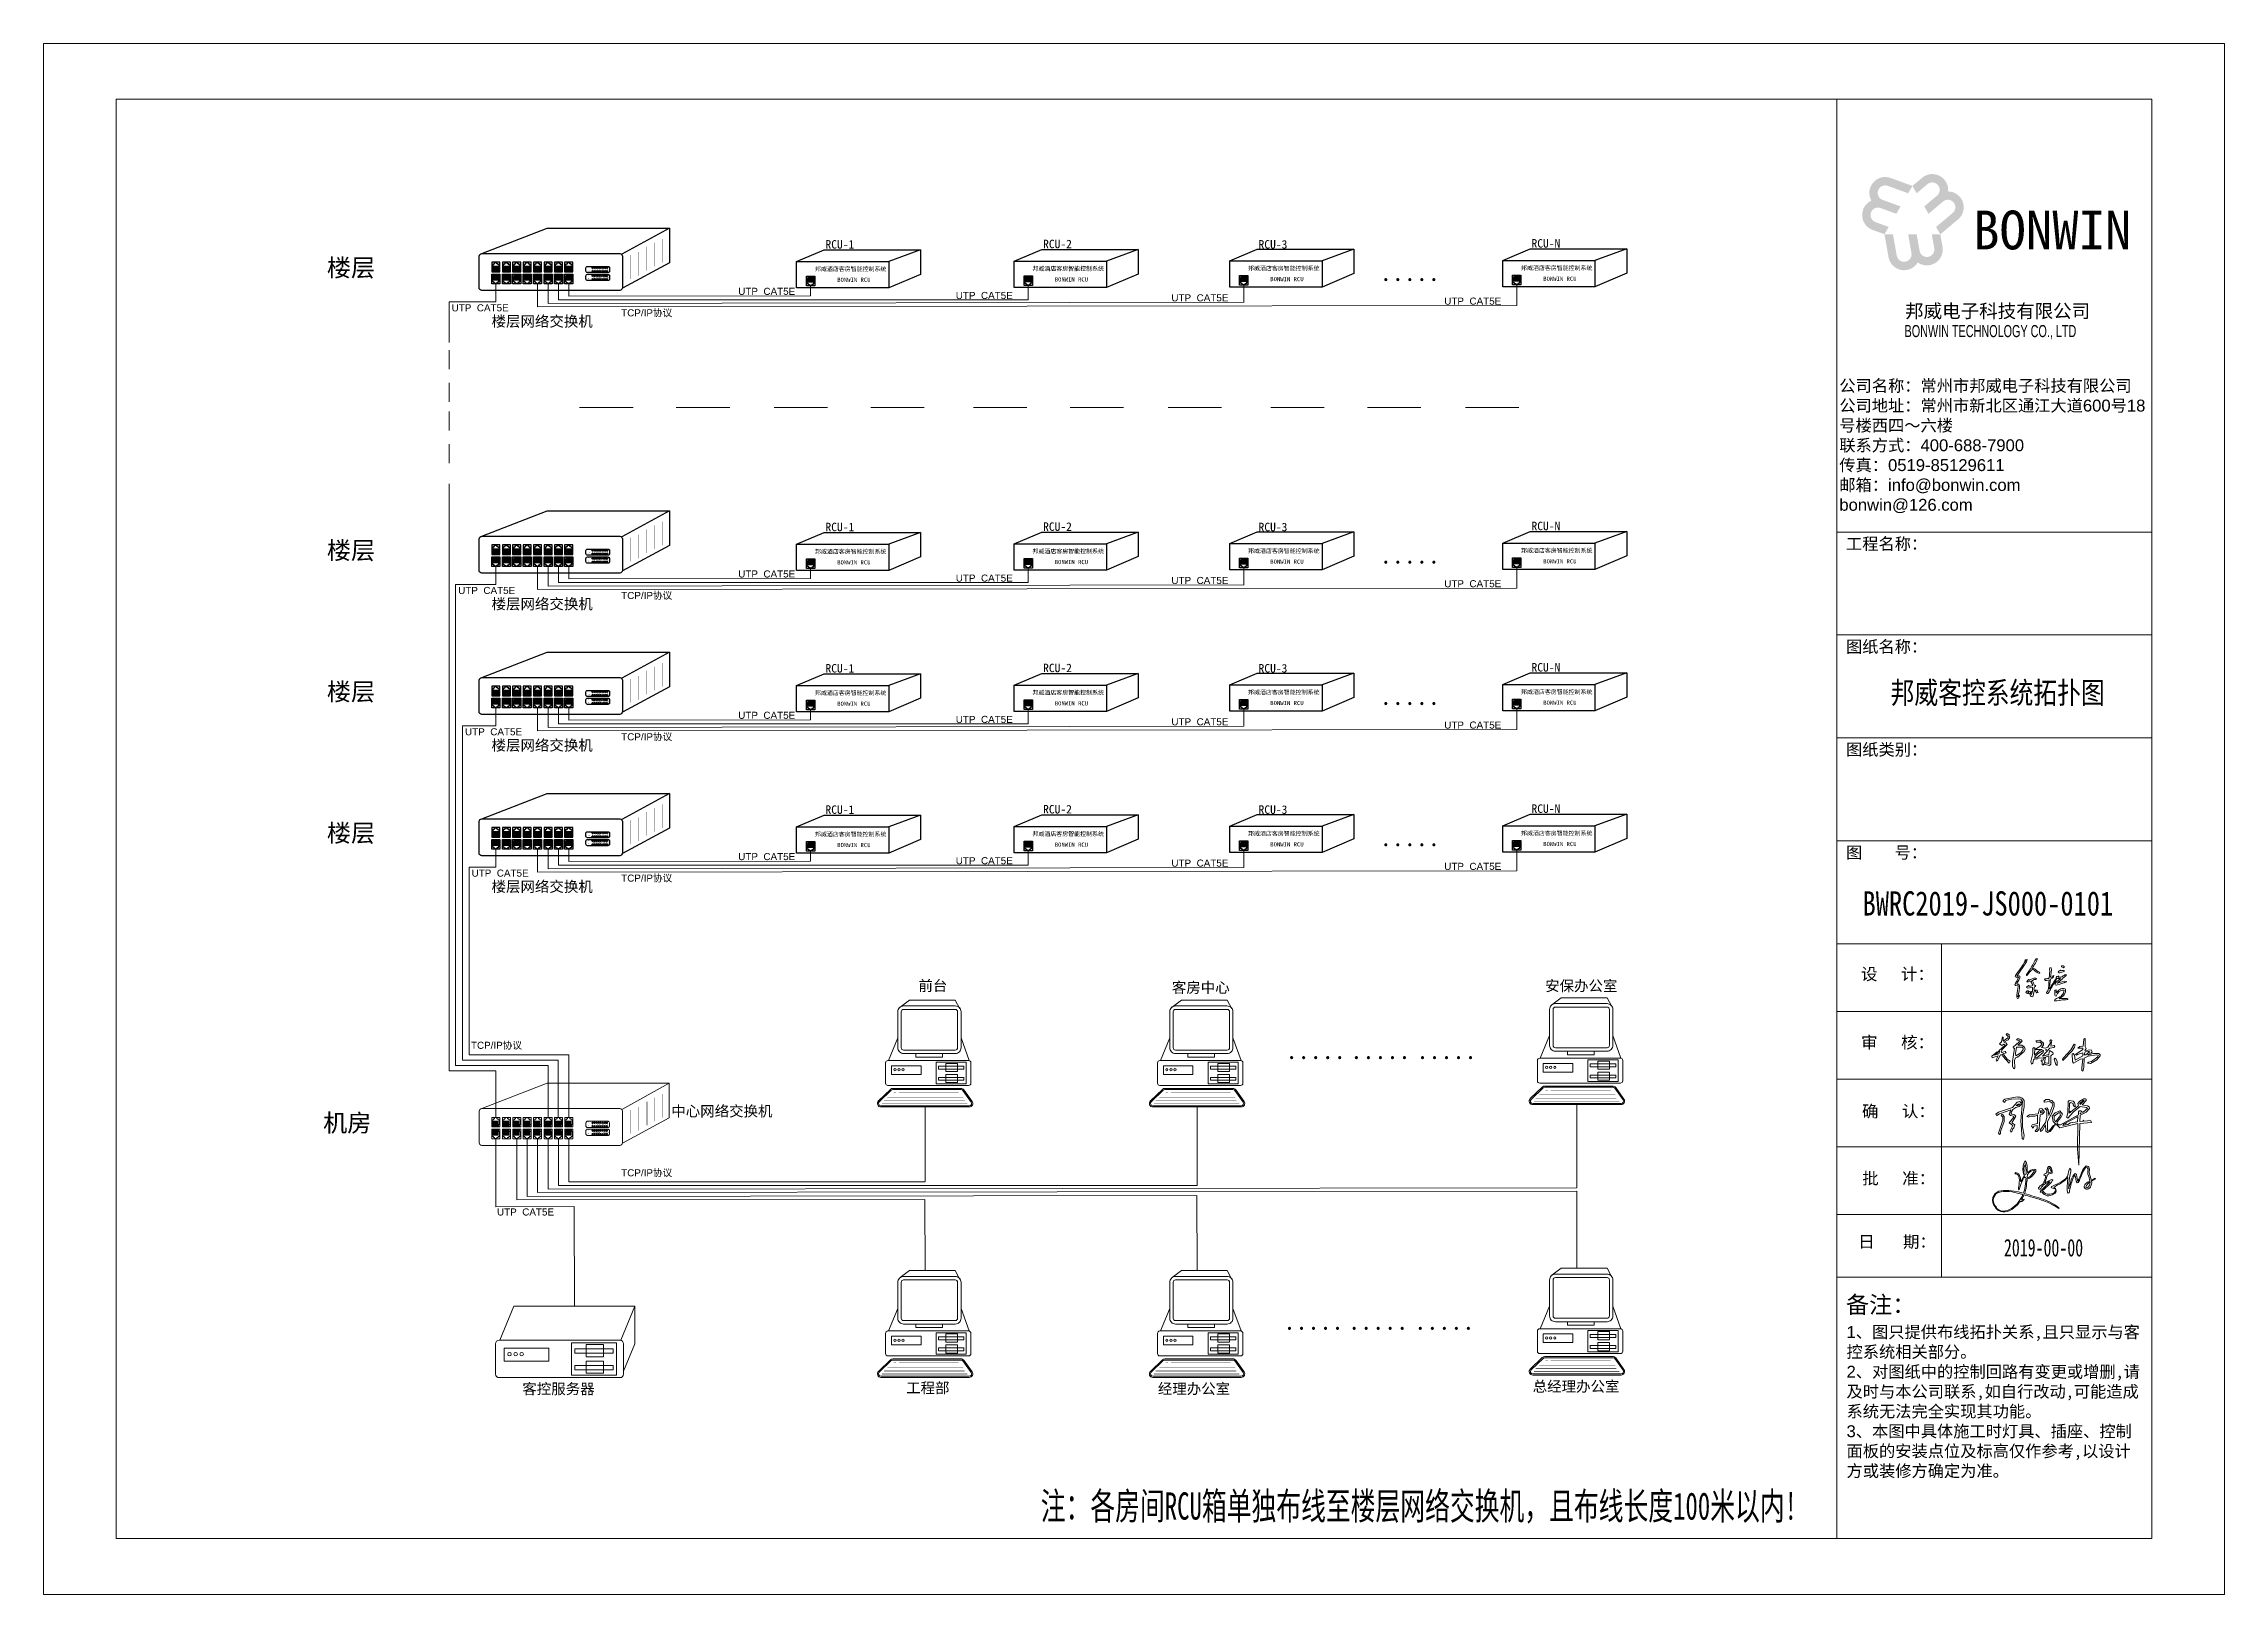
# Model space of a CAD drawing. Header units: millimetres. Extents: x 130143 to 328923, y 19139 to 134795.
# Drawn here: x 211426 to 247426, y 79693 to 105293 of the extents above; entities that cross this region are included whole.
import ezdxf
from ezdxf.enums import TextEntityAlignment as Align

# ---------------------------------------------------------------- set-up
doc = ezdxf.new("R2010")
doc.units = ezdxf.units.MM
doc.header["$LTSCALE"] = 10
doc.linetypes.add('XU', pattern=[4, 2, -2])
doc.layers.add('图表', color=7, linetype='Continuous')
doc.layers.add('邦威智能化', color=7, linetype='Continuous', lineweight=18)
doc.styles.add('HZ', font='txt.shx', dxfattribs={"bigfont": 'hztxt.shx'})
doc.styles.add('HZTXT', font='complex_.ttf', dxfattribs={"bigfont": 'HZTXT'})
doc.styles.get("Standard").update_dxf_attribs({"font": 'arial.ttf'})
doc.styles.add('仿宋体', font='', dxfattribs={"width": 0.8})
doc.styles.add('标准', font='', dxfattribs={"width": 0.667})
doc.styles.get('仿宋体').set_extended_font_data('宋体')
doc.styles.get('标准').set_extended_font_data('仿宋_gb2312')

# ---------------------------------------------------------------- blocks, each defined once
blk = doc.blocks.new('图框')
h = blk.add_hatch(color=5)
h.dxf.hatch_style = 1
h.paths.add_polyline_path([(36461, -1029), (36261, -1197), (36348, -1349), (36572, -1161, -1), (36770, -1397), (36505, -1620), (36593, -1772), (36894, -1519, -1), (37092, -1755), (36749, -2043), (36837, -2195), (37203, -1887, 0.696307), (36997, -1310, 0.6707)])
h.paths.add_polyline_path([(36837, -2195), (36661, -2195), (36712, -2483, -1), (36409, -2536), (36348, -2195), (36173, -2195), (36241, -2583, -1), (35938, -2636), (35860, -2195), (35685, -2195), (35768, -2666, 0.696307), (36371, -2776, 0.6707), (36882, -2453)])
h.paths.add_polyline_path([(35646, -1485, -1), (35752, -1196), (36173, -1349), (36261, -1197), (35811, -1033, 0.696307), (35414, -1501, 0.6707), (35439, -2105), (35685, -2195), (35772, -2043), (35498, -1943, -1), (35603, -1653), (35929, -1772), (36017, -1620)])
for p, q in [((34698, 590), (34698, -29110)), ((41198, -2583), (41198, -8983)), ((34698, -8340), (41198, -8340)), ((34698, -10463), (41198, -10463)), ((34698, -12587), (41198, -12587)), ((34698, -14710), (41198, -14710)), ((34698, -16833), (41198, -16833)), ((36860, -16833), (36860, -23716)), ((34698, -18230), (41198, -18230)), ((34698, -19626), (41198, -19626)), ((34698, -21023), (41198, -21023)), ((34698, -22419), (41198, -22419)), ((34698, -23716), (41198, -23716))]:
    blk.add_line(p, q)
for points in [[(-2302, 1740), (42698, 1740), (42698, -30260), (-2302, -30260)], [(-802, 590), (41198, 590), (41198, -29110), (-802, -29110)]]:
    blk.add_lwpolyline(points, close=True)
for s, height, p in [('工程名称：', 245.7, (34890, -8704)), ('图纸名称：', 245.7, (34890, -10827)), ('图纸类别：', 245.7, (34890, -12950)), ('图       号：', 245.7, (34890, -15074)), ('备注：', 350, (34890, -24456))]:
    blk.add_text(s, height=height).set_placement(p)
for s, p, p2 in [('设     计：', (35200, -17583), (36706, -17583)), ('审     核：', (35201, -18992), (36708, -18992)), ('确     认：', (35219, -20414), (36725, -20414)), ('批     准：', (35225, -21799), (36731, -21799)), ('日      期：', (35143, -23106), (36745, -23106))]:
    blk.add_text(s, height=245.7).set_placement(p, p2, align=Align.ALIGNED)
at = {"attachment_point": 1}
for s, width, insert, char_height in [('{\\fSimHei|b1|i0|c0|p49;\\C5;BONWIN}', 3084.57, (37514, -1706), 800), ('{\\fSimSun|b1|i0|c134|p2;邦威电子科技有限公司}', 5483.58, (36110, -3637), 280), ('{\\fﾷￂￋￎ_gb2312|b0|i0|c134|p49;\\W0.667;BONWIN TECHNOLOGY CO., LTD}', 5483.58, (36099, -4067), 250), ('{\\fSimSun|b0|i0|c134|p2;公司名称：常州市邦威电子科技有限公司\\P公司地址：常州市新北区通江大道}600{\\fSimSun|b0|i0|c134|p2;号}18{\\fSimSun|b0|i0|c134|p2;号楼西四～六楼\\P联系方式：}400-688-7900{\\fSimSun|b0|i0|c134|p2;\u3000\u3000\\P传真：}0519-85129611\\P{\\fSimSun|b0|i0|c134|p2;邮箱：}info@bonwin.com{\\fSimSun|b0|i0|c134|p2;\u3000\u3000}bonwin@126.com', 6387.17, (34753, -5197), 245.65), ('1{\\fSimSun|b0|i0|c134|p2;、图只提供布线拓扑关系,且只显示与客\\P控系统相关部分。\\P}2{\\fSimSun|b0|i0|c134|p2;、对图纸中的控制回路有变更或增删,请\\P及时与本公司联系,如自行改动,可能造成\\P系统无法完全实现其功能。\\P}3{\\fSimSun|b0|i0|c134|p2;、本图中具体施工时灯具、插座、控制\\P面板的安装点位及标高仅作参考,以设计\\P方或装修方确定为准。}', 16746.57, (34902, -24723), 245.65)]:
    blk.add_mtext_dynamic_manual_height_columns(s, width=width, gutter_width=1228, heights=[0], dxfattribs=dict(at, insert=insert, char_height=char_height))
blk = doc.blocks.new('zzh')
at = {"linetype": 'Continuous', "elevation": 9684500}
for points in [[(457.5, 1003.3), (456.5, 1004.3), (451.5, 1003.3), (441.5, 992.3), (412.5, 982.3), (407.5, 978.3), (409.5, 975.3), (414.5, 979.3), (438.5, 987.3), (434.5, 978.3), (437.5, 975.3), (443.5, 974.3), (444.5, 972.3), (434.5, 960.3), (442.5, 955.3), (436.5, 944.3), (438.5, 941.3), (440.5, 942.3), (441.5, 947.3), (444.5, 950.3), (446.5, 956.3), (440.5, 960.3), (448.5, 974.3), (445.5, 977.3), (440.5, 978.3), (438.5, 981.3), (442.5, 988.3), (448.5, 992.3), (455.5, 994.3), (459.5, 998.3), (459.5, 1001.3), (457.5, 1003.3)], [(452.5, 1013.3), (451.5, 1014.3), (425.5, 1009.3), (422.5, 1006.3), (422.5, 1004.3), (425.5, 1002.3), (427.5, 1006.3), (439.5, 1009.3), (454.5, 1010.3), (458.5, 1009.3), (462.5, 1004.3), (458.5, 964.3), (461.5, 928.3), (464.5, 926.3), (465.5, 934.3), (462.5, 952.3), (462.5, 975.3), (465.5, 993.3), (465.5, 1006.3), (461.5, 1011.3), (457.5, 1013.3), (452.5, 1013.3)], [(453.5, 999.3), (456.5, 999.3), (451.5, 995.3), (449.5, 996.3), (453.5, 999.3)], [(460.5, 1003.3), (459.5, 1004.3), (459.5, 1002.3), (460.5, 1003.3)], [(502.5, 989.3), (501.5, 990.3), (497.5, 989.3), (494.5, 979.3), (476.5, 977.3), (471.5, 973.3), (474.5, 972.3), (478.5, 974.3), (487.5, 974.3), (493.5, 976.3), (493.5, 959.3), (482.5, 956.3), (480.5, 953.3), (484.5, 949.3), (485.5, 953.3), (492.5, 955.3), (492.5, 948.3), (488.5, 944.3), (489.5, 942.3), (492.5, 942.3), (496.5, 948.3), (498.5, 977.3), (503.5, 978.3), (507.5, 983.3), (502.5, 989.3)], [(518.5, 1007.3), (517.5, 1008.3), (510.5, 1008.3), (506.5, 1005.3), (507.5, 1003.3), (518.5, 1004.3), (523.5, 1001.3), (524.5, 997.3), (516.5, 975.3), (515.5, 988.3), (512.5, 991.3), (508.5, 990.3), (512.5, 986.3), (512.5, 971.3), (509.5, 961.3), (498.5, 945.3), (499.5, 942.3), (503.5, 945.3), (509.5, 956.3), (510.5, 943.3), (513.5, 940.3), (519.5, 942.3), (524.5, 949.3), (523.5, 951.3), (517.5, 944.3), (515.5, 943.3), (513.5, 945.3), (513.5, 962.3), (523.5, 982.3), (527.5, 994.3), (527.5, 1001.3), (522.5, 1006.3), (518.5, 1007.3)], [(593.5, 1009.3), (592.5, 1010.3), (588.5, 1010.3), (580.5, 1005.3), (576.5, 1000.3), (577.5, 995.3), (558.5, 980.3), (559.5, 1000.3), (561.5, 1002.3), (566.5, 1000.3), (566.5, 997.3), (569.5, 993.3), (571.5, 994.3), (569.5, 1002.3), (566.5, 1005.3), (558.5, 1006.3), (556.5, 1004.3), (555.5, 981.3), (553.5, 973.3), (553.5, 971.3), (555.5, 970.3), (566.5, 982.3), (581.5, 994.3), (594.5, 992.3), (596.5, 990.3), (587.5, 982.3), (585.5, 982.3), (582.5, 985.3), (579.5, 985.3), (577.5, 983.3), (577.5, 977.3), (540.5, 956.3), (536.5, 956.3), (533.5, 959.3), (533.5, 962.3), (541.5, 971.3), (544.5, 978.3), (539.5, 985.3), (529.5, 981.3), (523.5, 974.3), (525.5, 963.3), (539.5, 950.3), (576.5, 959.3), (575.5, 906.3), (578.5, 873.3), (580.5, 959.3), (604.5, 961.3), (603.5, 964.3), (599.5, 966.3), (596.5, 964.3), (580.5, 963.3), (581.5, 976.3), (593.5, 982.3), (600.5, 990.3), (599.5, 993.3), (596.5, 995.3), (585.5, 997.3), (593.5, 1006.3), (593.5, 1009.3)], [(587.5, 1006.3), (589.5, 1006.3), (581.5, 998.3), (580.5, 1000.3), (587.5, 1006.3)], [(421.5, 977.3), (419.5, 978.3), (418.5, 975.3), (421.5, 972.3), (421.5, 966.3), (412.5, 939.3), (414.5, 936.3), (416.5, 938.3), (416.5, 942.3), (424.5, 963.3), (424.5, 973.3), (421.5, 977.3)], [(499.5, 985.3), (502.5, 985.3), (502.5, 981.3), (499.5, 981.3), (499.5, 985.3)], [(527.5, 954.3), (526.5, 955.3), (523.5, 952.3), (524.5, 950.3), (527.5, 954.3)], [(536.5, 981.3), (539.5, 981.3), (540.5, 975.3), (530.5, 962.3), (527.5, 967.3), (527.5, 974.3), (536.5, 981.3)], [(529.5, 956.3), (528.5, 957.3), (528.5, 955.3), (529.5, 956.3)], [(574.5, 972.3), (576.5, 973.3), (575.5, 962.3), (561.5, 960.3), (555.5, 957.3), (545.5, 955.3), (548.5, 958.3), (574.5, 972.3)], [(552.5, 958.3), (551.5, 959.3), (551.5, 957.3), (552.5, 958.3)], [(561.5, 983.3), (560.5, 984.3), (560.5, 982.3), (561.5, 983.3)], [(581.5, 981.3), (583.5, 980.3), (581.5, 979.3), (581.5, 981.3)], [(588.5, 965.3), (587.5, 966.3), (587.5, 964.3), (588.5, 965.3)]]:
    blk.add_lwpolyline(points, dxfattribs=at)
blk = doc.blocks.new('zcw')
at = {"linetype": 'Continuous', "elevation": 9684500}
for points in [[(448, 1160), (447, 1161), (445, 1159), (449, 1155), (448, 1152), (439, 1145), (439, 1153), (437, 1154), (435, 1144), (431, 1140), (436, 1136), (440, 1139), (443, 1137), (430, 1125), (432, 1123), (430, 1119), (421, 1116), (428, 1122), (426, 1123), (415, 1114), (416, 1111), (428, 1115), (424, 1107), (425, 1104), (427, 1105), (433, 1117), (437, 1117), (438, 1119), (445, 1121), (443, 1124), (435, 1122), (436, 1127), (447, 1138), (444, 1142), (440, 1143), (449, 1148), (452, 1152), (451, 1158), (448, 1160)], [(472, 1149), (471, 1150), (468, 1150), (466, 1148), (473, 1146), (474, 1144), (472, 1144), (459, 1133), (460, 1131), (462, 1131), (458, 1103), (458, 1093), (461, 1088), (463, 1090), (462, 1105), (464, 1111), (468, 1112), (482, 1124), (484, 1129), (483, 1133), (477, 1137), (469, 1137), (478, 1145), (476, 1148), (472, 1149)], [(466, 1133), (474, 1133), (478, 1133), (480, 1131), (480, 1128), (475, 1121), (465, 1115), (464, 1120), (466, 1133)], [(539, 1147), (537, 1148), (535, 1146), (536, 1142), (531, 1133), (526, 1131), (518, 1132), (522, 1137), (522, 1141), (514, 1147), (506, 1146), (508, 1143), (515, 1143), (519, 1139), (514, 1134), (504, 1128), (519, 1128), (513, 1125), (503, 1116), (504, 1131), (502, 1132), (500, 1130), (500, 1120), (496, 1103), (497, 1098), (500, 1100), (501, 1107), (503, 1109), (508, 1108), (513, 1111), (520, 1110), (524, 1112), (521, 1106), (517, 1106), (517, 1104), (519, 1103), (519, 1097), (521, 1096), (523, 1099), (525, 1097), (534, 1095), (537, 1098), (537, 1115), (542, 1119), (541, 1122), (534, 1126), (533, 1118), (520, 1114), (535, 1131), (543, 1132), (545, 1134), (544, 1136), (537, 1135), (539, 1147)], [(521, 1126), (522, 1126), (521, 1122), (508, 1111), (504, 1111), (504, 1113), (510, 1119), (521, 1126)], [(527, 1128), (528, 1128), (527, 1126), (527, 1128)], [(587, 1138), (585, 1139), (578, 1127), (563, 1111), (561, 1108), (562, 1105), (581, 1125), (586, 1133), (587, 1138)], [(608, 1150), (607, 1151), (605, 1149), (604, 1135), (597, 1134), (593, 1131), (603, 1131), (603, 1128), (588, 1118), (590, 1116), (592, 1118), (603, 1121), (603, 1115), (587, 1106), (586, 1116), (583, 1120), (581, 1119), (582, 1103), (584, 1100), (598, 1108), (603, 1109), (601, 1090), (601, 1085), (603, 1083), (605, 1091), (606, 1110), (614, 1114), (631, 1117), (635, 1116), (634, 1113), (621, 1103), (615, 1102), (613, 1100), (619, 1099), (632, 1107), (639, 1115), (639, 1117), (636, 1120), (624, 1120), (617, 1117), (613, 1117), (620, 1121), (622, 1123), (620, 1127), (607, 1126), (610, 1130), (608, 1134), (608, 1150)], [(430, 1123), (428, 1124), (427, 1123), (430, 1123)], [(440, 1117), (438, 1118), (438, 1114), (451, 1100), (453, 1104), (447, 1108), (440, 1117)], [(531, 1114), (533, 1115), (533, 1099), (524, 1101), (526, 1112), (531, 1114)], [(547, 1109), (545, 1110), (544, 1108), (547, 1097), (550, 1095), (550, 1104), (547, 1109)], [(614, 1124), (616, 1124), (617, 1123), (609, 1117), (606, 1117), (608, 1123), (614, 1124)]]:
    blk.add_lwpolyline(points, dxfattribs=at)
blk = doc.blocks.new('k1')
at = {"layer": '图表'}
for p, q in [((166637, 192055), (167037, 192210)), ((167037, 192210), (167783, 192210)), ((167037, 192210), (167783, 192210)), ((167783, 192210), (167492, 192051)), ((167783, 192210), (167492, 192051)), ((167783, 192210), (167783, 191999)), ((167783, 192210), (167783, 191999)), ((166715, 191993), (166715, 192000)), ((166715, 192000), (166722, 192000)), ((166729, 192000), (166722, 192000)), ((166729, 191993), (166729, 192000)), ((166780, 191993), (166780, 192000)), ((166780, 192000), (166787, 192000)), ((166794, 192000), (166786, 192000)), ((166794, 191993), (166794, 192000)), ((166843, 191993), (166843, 192000)), ((166843, 192000), (166850, 192000)), ((166857, 192000), (166850, 192000)), ((166857, 191993), (166857, 192000)), ((166906, 191993), (166906, 192000)), ((166906, 192000), (166914, 192000)), ((166921, 192000), (166913, 192000)), ((166921, 191993), (166921, 192000)), ((166969, 191993), (166969, 192000)), ((166969, 192000), (166977, 192000)), ((166984, 192000), (166976, 192000)), ((166984, 191993), (166984, 192000)), ((167034, 191993), (167034, 192000)), ((167034, 192000), (167042, 192000)), ((167049, 192000), (167041, 192000)), ((167049, 191993), (167049, 192000)), ((167097, 192000), (167105, 192000)), ((167097, 191993), (167097, 192000)), ((167112, 192000), (167104, 192000)), ((167112, 191993), (167112, 192000)), ((167161, 191993), (167161, 192000)), ((167161, 192000), (167168, 192000)), ((167175, 192000), (167167, 192000)), ((167175, 191993), (167175, 192000)), ((166700, 191958), (166700, 191987)), ((166700, 191987), (166707, 191987)), ((166704, 191958), (166700, 191958)), ((166700, 191914), (166700, 191885)), ((166704, 191914), (166700, 191914)), ((166700, 191885), (166707, 191885)), ((166704, 191946), (166704, 191958)), ((166726, 191946), (166704, 191946)), ((166704, 191926), (166704, 191914)), ((166726, 191926), (166704, 191926)), ((166707, 191987), (166707, 191993)), ((166707, 191993), (166715, 191993)), ((166707, 191946), (166707, 191981)), ((166707, 191926), (166707, 191891)), ((166707, 191885), (166707, 191879)), ((166707, 191879), (166715, 191879)), ((166711, 191946), (166711, 191981)), ((166711, 191926), (166711, 191891)), ((166715, 191946), (166715, 191981)), ((166715, 191926), (166715, 191891)), ((166715, 191879), (166715, 191872)), ((166715, 191872), (166722, 191872)), ((166719, 191946), (166719, 191981)), ((166719, 191926), (166719, 191891)), ((166729, 191872), (166722, 191872)), ((166723, 191946), (166739, 191946)), ((166723, 191926), (166739, 191926)), ((166724, 191946), (166724, 191981)), ((166724, 191926), (166724, 191891)), ((166728, 191946), (166728, 191981)), ((166728, 191926), (166728, 191891)), ((166736, 191993), (166729, 191993)), ((166729, 191879), (166729, 191872)), ((166736, 191879), (166729, 191879)), ((166732, 191946), (166732, 191981)), ((166732, 191926), (166732, 191891)), ((166736, 191987), (166736, 191993)), ((166744, 191987), (166736, 191987)), ((166744, 191885), (166736, 191885)), ((166736, 191885), (166736, 191879)), ((166737, 191946), (166737, 191981)), ((166737, 191926), (166737, 191891)), ((166739, 191946), (166739, 191958)), ((166739, 191958), (166744, 191958)), ((166739, 191926), (166739, 191914)), ((166739, 191914), (166744, 191914)), ((166744, 191958), (166744, 191987)), ((166744, 191914), (166744, 191885)), ((166765, 191958), (166765, 191987)), ((166765, 191987), (166772, 191987)), ((166769, 191958), (166765, 191958)), ((166769, 191914), (166765, 191914)), ((166765, 191914), (166765, 191885)), ((166765, 191885), (166772, 191885)), ((166769, 191946), (166769, 191958)), ((166791, 191946), (166769, 191946)), ((166791, 191926), (166769, 191926)), ((166769, 191926), (166769, 191914)), ((166772, 191993), (166780, 191993)), ((166772, 191987), (166772, 191993)), ((166772, 191946), (166772, 191981)), ((166772, 191926), (166772, 191891)), ((166772, 191885), (166772, 191879)), ((166772, 191879), (166780, 191879)), ((166776, 191946), (166776, 191981)), ((166776, 191926), (166776, 191891)), ((166780, 191946), (166780, 191981)), ((166780, 191926), (166780, 191891)), ((166780, 191879), (166780, 191872)), ((166780, 191872), (166787, 191872)), ((166784, 191946), (166784, 191981)), ((166784, 191926), (166784, 191891)), ((166794, 191872), (166786, 191872)), ((166788, 191946), (166804, 191946)), ((166788, 191926), (166804, 191926)), ((166789, 191946), (166789, 191981)), ((166789, 191926), (166789, 191891)), ((166793, 191946), (166793, 191981)), ((166793, 191926), (166793, 191891)), ((166801, 191993), (166794, 191993)), ((166801, 191879), (166794, 191879)), ((166794, 191879), (166794, 191872)), ((166797, 191946), (166797, 191981)), ((166797, 191926), (166797, 191891)), ((166801, 191987), (166801, 191993)), ((166809, 191987), (166801, 191987)), ((166801, 191885), (166801, 191879)), ((166809, 191885), (166801, 191885)), ((166802, 191946), (166802, 191981)), ((166802, 191926), (166802, 191891)), ((166804, 191958), (166809, 191958)), ((166804, 191946), (166804, 191958)), ((166804, 191926), (166804, 191914)), ((166804, 191914), (166809, 191914)), ((166809, 191958), (166809, 191987)), ((166809, 191914), (166809, 191885)), ((166828, 191958), (166828, 191987)), ((166828, 191987), (166836, 191987)), ((166833, 191958), (166828, 191958)), ((166828, 191914), (166828, 191885)), ((166833, 191914), (166828, 191914)), ((166828, 191885), (166836, 191885)), ((166833, 191946), (166833, 191958)), ((166855, 191946), (166833, 191946)), ((166855, 191926), (166833, 191926)), ((166833, 191926), (166833, 191914)), ((166835, 191946), (166835, 191981)), ((166835, 191926), (166835, 191891)), ((166836, 191987), (166836, 191993)), ((166836, 191993), (166843, 191993)), ((166836, 191885), (166836, 191879)), ((166836, 191879), (166843, 191879)), ((166839, 191946), (166839, 191981)), ((166839, 191926), (166839, 191891)), ((166843, 191946), (166843, 191981)), ((166843, 191926), (166843, 191891)), ((166843, 191879), (166843, 191872)), ((166843, 191872), (166850, 191872)), ((166848, 191946), (166848, 191981)), ((166848, 191926), (166848, 191891)), ((166857, 191872), (166850, 191872)), ((166852, 191946), (166852, 191981)), ((166852, 191946), (166868, 191946)), ((166852, 191926), (166868, 191926)), ((166852, 191926), (166852, 191891)), ((166856, 191946), (166856, 191981)), ((166856, 191926), (166856, 191891)), ((166865, 191993), (166857, 191993)), ((166865, 191879), (166857, 191879)), ((166857, 191879), (166857, 191872)), ((166860, 191946), (166860, 191981)), ((166860, 191926), (166860, 191891)), ((166865, 191987), (166865, 191993)), ((166872, 191987), (166865, 191987)), ((166865, 191946), (166865, 191981)), ((166865, 191926), (166865, 191891)), ((166872, 191885), (166865, 191885)), ((166865, 191885), (166865, 191879)), ((166868, 191946), (166868, 191958)), ((166868, 191958), (166872, 191958)), ((166868, 191926), (166868, 191914)), ((166868, 191914), (166872, 191914)), ((166872, 191958), (166872, 191987)), ((166872, 191914), (166872, 191885)), ((166891, 191958), (166891, 191987)), ((166891, 191987), (166899, 191987)), ((166896, 191958), (166891, 191958)), ((166891, 191914), (166891, 191885)), ((166896, 191914), (166891, 191914)), ((166891, 191885), (166899, 191885)), ((166896, 191946), (166896, 191958)), ((166918, 191946), (166896, 191946)), ((166896, 191926), (166896, 191914)), ((166918, 191926), (166896, 191926)), ((166898, 191946), (166898, 191981)), ((166898, 191926), (166898, 191891)), ((166899, 191987), (166899, 191993)), ((166899, 191993), (166906, 191993)), ((166899, 191885), (166899, 191879)), ((166899, 191879), (166906, 191879)), ((166902, 191946), (166902, 191981)), ((166902, 191926), (166902, 191891)), ((166906, 191879), (166906, 191872)), ((166906, 191872), (166914, 191872)), ((166907, 191946), (166907, 191981)), ((166907, 191926), (166907, 191891)), ((166911, 191946), (166911, 191981)), ((166911, 191926), (166911, 191891)), ((166921, 191872), (166913, 191872)), ((166915, 191946), (166915, 191981)), ((166915, 191946), (166931, 191946)), ((166915, 191926), (166915, 191891)), ((166915, 191926), (166931, 191926)), ((166919, 191946), (166919, 191981)), ((166919, 191926), (166919, 191891)), ((166928, 191993), (166921, 191993)), ((166921, 191879), (166921, 191872)), ((166928, 191879), (166921, 191879)), ((166924, 191946), (166924, 191981)), ((166924, 191926), (166924, 191891)), ((166928, 191987), (166928, 191993)), ((166935, 191987), (166928, 191987)), ((166928, 191946), (166928, 191981)), ((166928, 191926), (166928, 191891)), ((166935, 191885), (166928, 191885)), ((166928, 191885), (166928, 191879)), ((166931, 191946), (166931, 191958)), ((166931, 191958), (166935, 191958)), ((166931, 191926), (166931, 191914)), ((166931, 191914), (166935, 191914)), ((166935, 191958), (166935, 191987)), ((166935, 191914), (166935, 191885)), ((166954, 191958), (166954, 191987)), ((166954, 191987), (166962, 191987)), ((166959, 191958), (166954, 191958)), ((166959, 191914), (166954, 191914)), ((166954, 191914), (166954, 191885)), ((166954, 191885), (166962, 191885)), ((166959, 191946), (166959, 191958)), ((166981, 191946), (166959, 191946)), ((166959, 191926), (166959, 191914)), ((166981, 191926), (166959, 191926)), ((166961, 191946), (166961, 191981)), ((166961, 191926), (166961, 191891)), ((166962, 191993), (166969, 191993)), ((166962, 191987), (166962, 191993)), ((166962, 191885), (166962, 191879)), ((166962, 191879), (166969, 191879)), ((166966, 191946), (166966, 191981)), ((166966, 191926), (166966, 191891)), ((166969, 191879), (166969, 191872)), ((166969, 191872), (166977, 191872)), ((166970, 191946), (166970, 191981)), ((166970, 191926), (166970, 191891)), ((166974, 191946), (166974, 191981)), ((166974, 191926), (166974, 191891)), ((166984, 191872), (166976, 191872)), ((166978, 191946), (166978, 191981)), ((166978, 191946), (166994, 191946)), ((166978, 191926), (166978, 191891)), ((166978, 191926), (166994, 191926)), ((166983, 191946), (166983, 191981)), ((166983, 191926), (166983, 191891)), ((166991, 191993), (166984, 191993)), ((166984, 191879), (166984, 191872)), ((166991, 191879), (166984, 191879)), ((166987, 191946), (166987, 191981)), ((166987, 191926), (166987, 191891)), ((166991, 191987), (166991, 191993)), ((166999, 191987), (166991, 191987)), ((166991, 191946), (166991, 191981)), ((166991, 191926), (166991, 191891)), ((166991, 191885), (166991, 191879)), ((166999, 191885), (166991, 191885)), ((166994, 191946), (166994, 191958)), ((166994, 191958), (166999, 191958)), ((166994, 191926), (166994, 191914)), ((166994, 191914), (166999, 191914)), ((166999, 191958), (166999, 191987)), ((166999, 191914), (166999, 191885)), ((167019, 191958), (167019, 191987)), ((167019, 191987), (167027, 191987)), ((167024, 191958), (167019, 191958)), ((167024, 191914), (167019, 191914)), ((167019, 191914), (167019, 191885)), ((167019, 191885), (167027, 191885)), ((167024, 191946), (167024, 191958)), ((167046, 191946), (167024, 191946)), ((167046, 191926), (167024, 191926)), ((167024, 191926), (167024, 191914)), ((167026, 191946), (167026, 191981)), ((167026, 191926), (167026, 191891)), ((167027, 191993), (167034, 191993)), ((167027, 191987), (167027, 191993)), ((167027, 191885), (167027, 191879)), ((167027, 191879), (167034, 191879)), ((167030, 191946), (167030, 191981)), ((167030, 191926), (167030, 191891)), ((167034, 191879), (167034, 191872)), ((167034, 191872), (167042, 191872)), ((167035, 191946), (167035, 191981)), ((167035, 191926), (167035, 191891)), ((167039, 191946), (167039, 191981)), ((167039, 191926), (167039, 191891)), ((167049, 191872), (167041, 191872)), ((167043, 191946), (167043, 191981)), ((167043, 191946), (167059, 191946)), ((167043, 191926), (167059, 191926)), ((167043, 191926), (167043, 191891)), ((167047, 191946), (167047, 191981)), ((167047, 191926), (167047, 191891)), ((167056, 191993), (167049, 191993)), ((167056, 191879), (167049, 191879)), ((167049, 191879), (167049, 191872)), ((167052, 191946), (167052, 191981)), ((167052, 191926), (167052, 191891)), ((167056, 191987), (167056, 191993)), ((167063, 191987), (167056, 191987)), ((167056, 191946), (167056, 191981)), ((167056, 191926), (167056, 191891)), ((167056, 191885), (167056, 191879)), ((167063, 191885), (167056, 191885)), ((167059, 191958), (167063, 191958)), ((167059, 191946), (167059, 191958)), ((167059, 191926), (167059, 191914)), ((167059, 191914), (167063, 191914)), ((167063, 191958), (167063, 191987)), ((167063, 191914), (167063, 191885)), ((167082, 191958), (167082, 191987)), ((167082, 191987), (167090, 191987)), ((167087, 191958), (167082, 191958)), ((167082, 191914), (167082, 191885)), ((167087, 191914), (167082, 191914)), ((167082, 191885), (167090, 191885)), ((167087, 191946), (167087, 191958)), ((167109, 191946), (167087, 191946)), ((167109, 191926), (167087, 191926)), ((167087, 191926), (167087, 191914)), ((167089, 191946), (167089, 191981)), ((167089, 191926), (167089, 191891)), ((167090, 191987), (167090, 191993)), ((167090, 191993), (167097, 191993)), ((167090, 191885), (167090, 191879)), ((167090, 191879), (167097, 191879)), ((167094, 191946), (167094, 191981)), ((167094, 191926), (167094, 191891)), ((167097, 191879), (167097, 191872)), ((167097, 191872), (167105, 191872)), ((167098, 191946), (167098, 191981)), ((167098, 191926), (167098, 191891)), ((167102, 191946), (167102, 191981)), ((167102, 191926), (167102, 191891)), ((167112, 191872), (167104, 191872)), ((167106, 191946), (167106, 191981)), ((167106, 191946), (167122, 191946)), ((167106, 191926), (167122, 191926)), ((167106, 191926), (167106, 191891)), ((167111, 191946), (167111, 191981)), ((167111, 191926), (167111, 191891)), ((167119, 191993), (167112, 191993)), ((167119, 191879), (167112, 191879)), ((167112, 191879), (167112, 191872)), ((167115, 191946), (167115, 191981)), ((167115, 191926), (167115, 191891)), ((167119, 191987), (167119, 191993)), ((167127, 191987), (167119, 191987)), ((167119, 191946), (167119, 191981)), ((167119, 191926), (167119, 191891)), ((167127, 191885), (167119, 191885)), ((167119, 191885), (167119, 191879)), ((167122, 191946), (167122, 191958)), ((167122, 191958), (167127, 191958)), ((167122, 191926), (167122, 191914)), ((167122, 191914), (167127, 191914)), ((167127, 191958), (167127, 191987)), ((167127, 191914), (167127, 191885)), ((167146, 191958), (167146, 191987)), ((167146, 191987), (167153, 191987)), ((167150, 191958), (167146, 191958)), ((167150, 191914), (167146, 191914)), ((167146, 191914), (167146, 191885)), ((167146, 191885), (167153, 191885)), ((167150, 191946), (167150, 191958)), ((167172, 191946), (167150, 191946)), ((167172, 191926), (167150, 191926)), ((167150, 191926), (167150, 191914)), ((167153, 191993), (167161, 191993)), ((167153, 191987), (167153, 191993)), ((167153, 191946), (167153, 191981)), ((167153, 191926), (167153, 191891)), ((167153, 191885), (167153, 191879)), ((167153, 191879), (167161, 191879)), ((167157, 191946), (167157, 191981)), ((167157, 191926), (167157, 191891)), ((167161, 191946), (167161, 191981)), ((167161, 191926), (167161, 191891)), ((167161, 191879), (167161, 191872)), ((167161, 191872), (167168, 191872)), ((167165, 191946), (167165, 191981)), ((167165, 191926), (167165, 191891)), ((167175, 191872), (167167, 191872)), ((167169, 191946), (167185, 191946)), ((167169, 191926), (167185, 191926)), ((167170, 191946), (167170, 191981)), ((167170, 191926), (167170, 191891)), ((167174, 191946), (167174, 191981)), ((167174, 191926), (167174, 191891)), ((167182, 191993), (167175, 191993)), ((167175, 191879), (167175, 191872)), ((167182, 191879), (167175, 191879)), ((167178, 191946), (167178, 191981)), ((167178, 191926), (167178, 191891)), ((167182, 191987), (167182, 191993)), ((167190, 191987), (167182, 191987)), ((167182, 191885), (167182, 191879)), ((167190, 191885), (167182, 191885)), ((167183, 191946), (167183, 191981)), ((167183, 191926), (167183, 191891)), ((167185, 191946), (167185, 191958)), ((167185, 191958), (167190, 191958)), ((167185, 191926), (167185, 191914)), ((167185, 191914), (167190, 191914)), ((167190, 191958), (167190, 191987)), ((167190, 191914), (167190, 191885)), ((167783, 191999), (167496, 191844)), ((167783, 191999), (167496, 191844))]:
    blk.add_line(p, q, dxfattribs=at)
at = {"layer": '图表', "const_width": 2.52}
for points in [[(167741, 192144), (167741, 191999)], [(167546, 192046), (167546, 191901)], [(167593, 192065), (167593, 191920)], [(167646, 192097), (167646, 191952)], [(167694, 192122), (167694, 191977)]]:
    blk.add_lwpolyline(points, dxfattribs=at)
at = {"layer": '图表'}
for points in [[(166637, 192055), (167480, 192055, -0.414214), (167496, 192039), (167496, 191847, -0.414214), (167480, 191830), (166637, 191830, -0.414214), (166620, 191847), (166620, 192039, -0.414214)], [(166637, 192055), (167480, 192055, -0.414214), (167496, 192039), (167496, 191847, -0.414214), (167480, 191830), (166637, 191830, -0.414214), (166620, 191847), (166620, 192039, -0.414214)], [(167282, 191977), (167408, 191977, -0.414214), (167417, 191969), (167417, 191948, -0.414214), (167408, 191940), (167282, 191940, -0.414214), (167273, 191948), (167273, 191969, -0.414214)], [(167282, 191929), (167408, 191929, -0.414214), (167417, 191920), (167417, 191900, -0.414214), (167408, 191891), (167282, 191891, -0.414214), (167273, 191900), (167273, 191920, -0.414214)]]:
    blk.add_lwpolyline(points, format="xyb", close=True, dxfattribs=at)
for points in [[(166697, 191943), (166747, 191943), (166747, 192002), (166697, 192002)], [(166762, 191943), (166812, 191943), (166812, 192002), (166762, 192002)], [(166825, 191943), (166876, 191943), (166876, 192002), (166825, 192002)], [(166889, 191943), (166939, 191943), (166939, 192002), (166889, 192002)], [(166952, 191943), (167002, 191943), (167002, 192002), (166952, 192002)], [(167017, 191943), (167067, 191943), (167067, 192002), (167017, 192002)], [(167080, 191943), (167130, 191943), (167130, 192002), (167080, 192002)], [(167143, 191943), (167193, 191943), (167193, 192002), (167143, 192002)], [(166697, 191929), (166747, 191929), (166747, 191871), (166697, 191871)], [(166762, 191929), (166812, 191929), (166812, 191871), (166762, 191871)], [(166825, 191929), (166876, 191929), (166876, 191871), (166825, 191871)], [(166889, 191929), (166939, 191929), (166939, 191871), (166889, 191871)], [(166952, 191929), (167002, 191929), (167002, 191871), (166952, 191871)], [(167017, 191929), (167067, 191929), (167067, 191871), (167017, 191871)], [(167080, 191929), (167130, 191929), (167130, 191871), (167080, 191871)], [(167143, 191929), (167193, 191929), (167193, 191871), (167143, 191871)]]:
    blk.add_lwpolyline(points, close=True, dxfattribs=at)
for centre in [(167314, 191969), (167314, 191948), (167314, 191920), (167314, 191899), (167326, 191969), (167326, 191948), (167326, 191920), (167326, 191899), (167339, 191969), (167339, 191948), (167339, 191920), (167339, 191899), (167351, 191969), (167351, 191948), (167351, 191920), (167351, 191899), (167364, 191969), (167364, 191948), (167364, 191920), (167364, 191899), (167377, 191969), (167377, 191948), (167377, 191920), (167377, 191899), (167389, 191969), (167389, 191948), (167389, 191920), (167389, 191899), (167402, 191969), (167402, 191948), (167402, 191920), (167402, 191899)]:
    blk.add_circle(centre, 4.06, dxfattribs=at)
at = {"layer": '图表', "char_height": 8.4, "attachment_point": 1, "style": 'HZ'}
for s, insert, width in [('{\\fArial|b0|i0|c0|p32;\\H0.5x;ACT}', (167286, 191954), 21.03), ('{\\fArial|b0|i0|c0|p32;\\H0.5x;ACT}', (167286, 191906), 21.03), ('{\\fArial|b0|i0|c0|p32;\\H0.5x;LINK}', (167286, 191975), 21.03), ('{\\fArial|b0|i0|c0|p32;\\H0.5x;LINK}', (167286, 191927), 21.03), ('{\\fSimSun|b0|i0|c134|p2;11}', (167309, 191914), 7.34), ('{\\fSimSun|b0|i0|c134|p2;1}', (167312, 191963), 7.34), ('{\\fSimSun|b0|i0|c134|p2;12}', (167322, 191914), 7.34), ('{\\fSimSun|b0|i0|c134|p2;2}', (167325, 191963), 7.34), ('{\\fSimSun|b0|i0|c134|p2;13}', (167334, 191914), 7.34), ('{\\fSimSun|b0|i0|c134|p2;3}', (167337, 191963), 7.34), ('{\\fSimSun|b0|i0|c134|p2;14}', (167347, 191914), 7.34), ('{\\fSimSun|b0|i0|c134|p2;4}', (167350, 191963), 7.34), ('{\\fSimSun|b0|i0|c134|p2;15}', (167359, 191914), 7.34), ('{\\fSimSun|b0|i0|c134|p2;5}', (167362, 191963), 7.34), ('{\\fSimSun|b0|i0|c134|p2;16}', (167372, 191914), 7.34), ('{\\fSimSun|b0|i0|c134|p2;6}', (167375, 191963), 7.34), ('{\\fSimSun|b0|i0|c134|p2;17}', (167385, 191914), 7.34), ('{\\fSimSun|b0|i0|c134|p2;7}', (167388, 191963), 7.34), ('{\\fSimSun|b0|i0|c134|p2;18}', (167397, 191914), 7.34), ('{\\fSimSun|b0|i0|c134|p2;8}', (167400, 191963), 7.34)]:
    blk.add_mtext(s, dxfattribs=dict(at, insert=insert, width=width))
blk = doc.blocks.new('k3')
at = {"layer": '图表'}
for p, q in [((168765, 192011), (168933, 192082)), ((168933, 192082), (169523, 192082)), ((169523, 192082), (169329, 192011)), ((169523, 192082), (169523, 191933)), ((168833, 191906), (168828, 191906)), ((168828, 191906), (168828, 191877)), ((168828, 191877), (168836, 191877)), ((168855, 191918), (168833, 191918)), ((168833, 191918), (168833, 191906)), ((168835, 191918), (168835, 191883)), ((168836, 191877), (168836, 191871)), ((168836, 191871), (168843, 191871)), ((168839, 191918), (168839, 191883)), ((168843, 191871), (168843, 191864)), ((168844, 191918), (168844, 191883)), ((168848, 191918), (168848, 191883)), ((168852, 191918), (168868, 191918)), ((168852, 191918), (168852, 191883)), ((168857, 191918), (168857, 191883)), ((168858, 191871), (168858, 191864)), ((168865, 191871), (168858, 191871)), ((168861, 191918), (168861, 191883)), ((168865, 191918), (168865, 191883)), ((168865, 191877), (168865, 191871)), ((168873, 191877), (168865, 191877)), ((168868, 191918), (168868, 191906)), ((168868, 191906), (168873, 191906)), ((168873, 191906), (168873, 191877)), ((169523, 191933), (169329, 191850)), ((168858, 191864), (168843, 191864))]:
    blk.add_line(p, q, dxfattribs=at)
for points in [[(168765, 192011), (169329, 192011), (169329, 191850), (168765, 191850)], [(168825, 191921), (168876, 191921), (168876, 191862), (168825, 191862)]]:
    blk.add_lwpolyline(points, close=True, dxfattribs=at)
at = {"layer": '图表', "linetype": 'XU', "char_height": 26, "attachment_point": 1, "style": 'HZTXT'}
for s, insert in [('{\\fSimHei|b0|i0|c134|p2;邦威酒店客房智能控制系统}', (168877, 191979)), ('{\\fSimHei|b0|i0|c134|p2;BONWIN RCU}', (169013, 191913))]:
    blk.add_mtext(s, dxfattribs=dict(at, insert=insert))

msp = doc.modelspace()

# ---------------------------------------------------------------- linework, layer by layer
at = {"layer": '邦威智能化', "color": 7}
for p, q in [((218891.75746, 101327.58868, 0), (218891.75746, 101030.65649, 0)), ((219579.21748, 101327.58868, 0), (219579.21748, 100947.51531, 0)), ((219754.29969, 101327.58868, 0), (219754.86801, 101002.4955, 0)), ((219924.88424, 101327.58868, 0), (219924.88424, 101061.97889, 0)), ((220095.91077, 101327.58876, 0), (220096.1609, 101124.90148, 0)), ((231237.81185, 101292.79441, 0), (231239.19609, 101021.17449, 0)), ((235743.38362, 100968.71213, 0), (235743.38355, 101298.35709, 0)), ((218891.75746, 101030.65649, 0), (218119.99196, 101030.65649, 0)), ((218119.99196, 100357.29498, 0), (218119.99196, 101030.65649, 0)), ((235743.38362, 100968.71213, 0), (219579.21748, 100947.06568, 0)), ((231239.18897, 101022.57207, 0), (219754.86801, 101002.4955, 0)), ((227679.52682, 101061.97889, 0), (219924.88424, 101061.97889, 0)), ((224088.19696, 101129.8279, 0), (220096.1609, 101124.90148, 0)), ((218119.99196, 99916.74224, 0), (218119.99196, 100230.93688, 0)), ((218119.99196, 99378.14811, 0), (218119.99196, 99692.34276, 0)), ((218119.99196, 98906.61276, 0), (218119.99196, 99220.8074, 0)), ((220274.44406, 99284.26431, 0), (221156.55796, 99284.26431, 0)), ((221869.49929, 99284.26431, 0), (222751.61319, 99284.26431, 0)), ((223486.01469, 99284.26431, 0), (224368.12859, 99284.26431, 0)), ((225081.06993, 99284.26431, 0), (225963.18383, 99284.26431, 0)), ((226777.54122, 99284.26431, 0), (227659.65512, 99284.26431, 0)), ((228372.59645, 99284.26431, 0), (229254.71035, 99284.26431, 0)), ((229989.11185, 99284.26431, 0), (230871.22575, 99284.26431, 0)), ((231685.58314, 99284.26431, 0), (232567.69704, 99284.26431, 0)), ((233280.63837, 99284.26431, 0), (234162.75228, 99284.26431, 0)), ((234897.15377, 99284.26431, 0), (235779.26767, 99284.26431, 0)), ((218119.99196, 98368.01863, 0), (218119.99196, 98682.21327, 0)), ((218119.99196, 88336.13998, 0), (218119.99196, 98024.49498, 0)), ((218891.75746, 96661.98868, 0), (218891.75746, 96365.05649, 0)), ((219579.21748, 96661.98868, 0), (219579.21748, 96281.91531, 0)), ((219754.29969, 96661.98868, 0), (219754.86801, 96336.8955, 0)), ((219924.88424, 96661.98868, 0), (219924.88424, 96396.37889, 0)), ((220095.91077, 96661.98876, 0), (220096.1609, 96459.30148, 0)), ((231237.81185, 96627.19441, 0), (231239.19609, 96355.57449, 0)), ((235743.38362, 96303.11213, 0), (235743.38355, 96632.75709, 0)), ((218227.89679, 96365.05649, 0), (218227.89679, 88421.71264, 0)), ((235743.38362, 96303.11213, 0), (219579.21748, 96281.46568, 0)), ((231239.18897, 96356.97207, 0), (219754.86801, 96336.8955, 0)), ((227679.52682, 96396.37889, 0), (219924.88424, 96396.37889, 0)), ((224088.19696, 96464.2279, 0), (220096.1609, 96459.30148, 0)), ((218891.75746, 94329.18868, 0), (218891.75746, 94032.25649, 0)), ((219579.21748, 94329.18868, 0), (219579.21748, 93949.11531, 0)), ((219754.29969, 94329.18868, 0), (219754.86801, 94004.0955, 0)), ((219924.88424, 94329.18868, 0), (219924.88424, 94063.57889, 0)), ((220095.91077, 94329.18876, 0), (220096.1609, 94126.50148, 0)), ((218341.37888, 88510.24766, 0), (218341.37888, 94032.25649, 0)), ((235743.38362, 93970.31213, 0), (219579.21748, 93948.66568, 0)), ((231239.18897, 94024.17207, 0), (219754.86801, 94004.0955, 0)), ((227679.52682, 94063.57889, 0), (219924.88424, 94063.57889, 0)), ((224088.19696, 94131.4279, 0), (220096.1609, 94126.50148, 0)), ((231237.81185, 94294.39441, 0), (231239.19609, 94022.77449, 0)), ((235743.38362, 93970.31213, 0), (235743.38355, 94299.95709, 0)), ((218891.75746, 91996.38868, 0), (218891.75746, 91699.45649, 0)), ((219579.21748, 91996.38868, 0), (219579.21748, 91616.31531, 0)), ((219754.29969, 91996.38868, 0), (219754.86801, 91671.2955, 0)), ((219924.88424, 91996.38868, 0), (219924.88424, 91730.77889, 0)), ((220095.91077, 91996.38876, 0), (220096.1609, 91793.70148, 0)), ((231237.81185, 91961.59441, 0), (231239.19609, 91689.97449, 0)), ((235743.38362, 91637.51213, 0), (235743.38355, 91967.15709, 0)), ((218449.2837, 91699.45649, 0), (218449.2837, 88598.78267, 0)), ((235743.38362, 91637.51213, 0), (219579.21748, 91615.86568, 0)), ((231239.18897, 91691.37207, 0), (219754.86801, 91671.2955, 0)), ((227679.52682, 91730.77889, 0), (219924.88424, 91730.77889, 0)), ((224088.19696, 91798.6279, 0), (220096.1609, 91793.70148, 0)), ((225565.35252, 89387.35591, 0), (225718.63427, 89502.31723, 0)), ((225718.63427, 89502.31723, 0), (226475.46295, 89502.31723, 0)), ((226475.46295, 89502.31723, 0), (226552.10382, 89358.61558, 0)), ((230054.45589, 89387.35591, 0), (230207.73764, 89502.31723, 0)), ((230207.73764, 89502.31723, 0), (230964.56632, 89502.31723, 0)), ((230964.56632, 89502.31723, 0), (231041.20719, 89358.61558, 0)), ((236325.49211, 89425.67635, 0), (236478.77387, 89540.63767, 0)), ((236478.77387, 89540.63767, 0), (237235.60254, 89540.63767, 0)), ((237235.60254, 89540.63767, 0), (237312.24342, 89396.93602, 0)), ((218449.2837, 88598.78267, 0), (220095.91077, 88598.78267, 0)), ((220095.91077, 88598.78267, 0), (220095.91077, 87567.85718, 0)), ((225373.75032, 88505.98581, 0), (225527.03208, 88879.61009, 0)), ((226571.26404, 88879.61009, 0), (226705.38558, 88505.98581, 0)), ((229862.85369, 88505.98581, 0), (230016.13545, 88879.61009, 0)), ((231060.36741, 88879.61009, 0), (231194.48895, 88505.98581, 0)), ((236133.88992, 88544.30625, 0), (236287.17167, 88917.93053, 0)), ((237331.40364, 88917.93053, 0), (237465.52517, 88544.30625, 0)), ((218119.99196, 88336.13998, 0), (218891.75746, 88336.13998, 0)), ((218227.89679, 88421.71264, 0), (219754.29969, 88421.71264, 0)), ((218341.37888, 88510.24766, 0), (219922.61939, 88510.24766, 0)), ((218891.75746, 88336.13998, 0), (218891.75746, 87567.85718, 0)), ((219754.29969, 88421.71264, 0), (219754.29969, 87567.85718, 0)), ((219922.61939, 88510.24766, 0), (219922.61939, 87567.85718, 0)), ((218660.27621, 87712.74088, 0), (219740.16432, 88129.39062, 0)), ((219740.16432, 88129.39062, 0), (221754.53829, 88129.39062, 0)), ((219740.16432, 88129.39062, 0), (221754.53829, 88129.39062, 0)), ((221754.53829, 88129.39062, 0), (220968.65996, 87699.79034, 0)), ((221754.53829, 88129.39062, 0), (220968.65996, 87699.79034, 0)), ((221754.53829, 88129.39062, 0), (221754.53829, 87559.68587, 0)), ((221754.53829, 88129.39062, 0), (221754.53829, 87559.68587, 0)), ((225208.34059, 87838.40936, 0), (225406.78572, 88030.01156, 0)), ((225221.64917, 87824.62547, 0), (225420.0943, 88016.22767, 0)), ((225446.71147, 88046.14054, 0), (226570.70388, 88046.14054, 0)), ((225446.71147, 88026.98032, 0), (226570.70388, 88026.98032, 0)), ((226601.8865, 88010.93319, 0), (226738.74521, 87819.33099, 0)), ((226617.47782, 88022.06984, 0), (226754.33653, 87830.46764, 0)), ((229697.44395, 87838.40936, 0), (229895.88909, 88030.01156, 0)), ((229710.75254, 87824.62547, 0), (229909.19767, 88016.22767, 0)), ((229935.81484, 88046.14054, 0), (231059.80725, 88046.14054, 0)), ((229935.81484, 88026.98032, 0), (231059.80725, 88026.98032, 0)), ((231090.98987, 88010.93319, 0), (231227.84858, 87819.33099, 0)), ((231106.58118, 88022.06984, 0), (231243.4399, 87830.46764, 0)), ((235968.48018, 87876.7298, 0), (236166.92531, 88068.33199, 0)), ((235981.78876, 87862.94591, 0), (236180.23389, 88054.5481, 0)), ((236206.85106, 88084.46098, 0), (237330.84347, 88084.46098, 0)), ((236206.85106, 88065.30076, 0), (237330.84347, 88065.30076, 0)), ((237362.0261, 88049.25363, 0), (237498.88481, 87857.65143, 0)), ((237377.61741, 88060.39028, 0), (237514.47612, 87868.78808, 0)), ((218830.86938, 87449.94847, 0), (218830.86938, 87529.06622, 0)), ((218830.86938, 87529.06622, 0), (218851.43897, 87529.06622, 0)), ((218849.30984, 87418.37318, 0), (218849.30984, 87512.18051, 0)), ((218851.43897, 87529.06622, 0), (218851.43897, 87545.50627, 0)), ((218851.43897, 87545.50627, 0), (218870.98005, 87545.50627, 0)), ((218860.8545, 87418.37318, 0), (218860.8545, 87512.18051, 0)), ((218870.98005, 87545.50627, 0), (218870.98005, 87564.00132, 0)), ((218870.98005, 87564.00132, 0), (218891.54963, 87564.00132, 0)), ((218872.39915, 87418.37318, 0), (218872.39915, 87512.18051, 0)), ((218883.94381, 87418.37318, 0), (218883.94381, 87512.18051, 0)), ((218910.0622, 87564.00132, 0), (218889.49261, 87564.00132, 0)), ((218895.48846, 87418.37318, 0), (218895.48846, 87512.18051, 0)), ((218907.03312, 87418.37318, 0), (218907.03312, 87512.18051, 0)), ((218910.0622, 87545.50627, 0), (218910.0622, 87564.00132, 0)), ((218929.60327, 87545.50627, 0), (218910.0622, 87545.50627, 0)), ((218918.57777, 87418.37318, 0), (218918.57777, 87512.18051, 0)), ((218929.60327, 87529.06622, 0), (218929.60327, 87545.50627, 0)), ((218950.17286, 87529.06622, 0), (218929.60327, 87529.06622, 0)), ((218930.12243, 87418.37318, 0), (218930.12243, 87512.18051, 0)), ((218950.17286, 87449.94847, 0), (218950.17286, 87529.06622, 0)), ((219006.3357, 87449.94847, 0), (219006.3357, 87529.06622, 0)), ((219006.3357, 87529.06622, 0), (219026.90528, 87529.06622, 0)), ((219024.77616, 87418.37318, 0), (219024.77616, 87512.18051, 0)), ((219026.90528, 87545.50627, 0), (219046.44636, 87545.50627, 0)), ((219026.90528, 87529.06622, 0), (219026.90528, 87545.50627, 0)), ((219036.32081, 87418.37318, 0), (219036.32081, 87512.18051, 0)), ((219046.44636, 87545.50627, 0), (219046.44636, 87564.00132, 0)), ((219046.44636, 87564.00132, 0), (219067.01594, 87564.00132, 0)), ((219047.86547, 87418.37318, 0), (219047.86547, 87512.18051, 0)), ((219059.41012, 87418.37318, 0), (219059.41012, 87512.18051, 0)), ((219085.52851, 87564.00132, 0), (219064.95893, 87564.00132, 0)), ((219070.95478, 87418.37318, 0), (219070.95478, 87512.18051, 0)), ((219082.49943, 87418.37318, 0), (219082.49943, 87512.18051, 0)), ((219085.52851, 87545.50627, 0), (219085.52851, 87564.00132, 0)), ((219105.06959, 87545.50627, 0), (219085.52851, 87545.50627, 0)), ((219094.04409, 87418.37318, 0), (219094.04409, 87512.18051, 0)), ((219105.06959, 87529.06622, 0), (219105.06959, 87545.50627, 0)), ((219125.63917, 87529.06622, 0), (219105.06959, 87529.06622, 0)), ((219105.58874, 87418.37318, 0), (219105.58874, 87512.18051, 0)), ((219125.63917, 87449.94847, 0), (219125.63917, 87529.06622, 0)), ((219176.92024, 87449.94847, 0), (219176.92024, 87529.06622, 0)), ((219176.92024, 87529.06622, 0), (219197.48983, 87529.06622, 0)), ((219195.3607, 87418.37318, 0), (219195.3607, 87512.18051, 0)), ((219197.48983, 87529.06622, 0), (219197.48983, 87545.50627, 0)), ((219197.48983, 87545.50627, 0), (219217.0309, 87545.50627, 0)), ((219206.90536, 87418.37318, 0), (219206.90536, 87512.18051, 0)), ((219217.0309, 87545.50627, 0), (219217.0309, 87564.00132, 0)), ((219217.0309, 87564.00132, 0), (219237.60049, 87564.00132, 0)), ((219218.45001, 87418.37318, 0), (219218.45001, 87512.18051, 0)), ((219229.99467, 87418.37318, 0), (219229.99467, 87512.18051, 0)), ((219256.11306, 87564.00132, 0), (219235.54347, 87564.00132, 0)), ((219241.53932, 87418.37318, 0), (219241.53932, 87512.18051, 0)), ((219253.08398, 87418.37318, 0), (219253.08398, 87512.18051, 0)), ((219256.11306, 87545.50627, 0), (219256.11306, 87564.00132, 0)), ((219275.65413, 87545.50627, 0), (219256.11306, 87545.50627, 0)), ((219264.62863, 87418.37318, 0), (219264.62863, 87512.18051, 0)), ((219275.65413, 87529.06622, 0), (219275.65413, 87545.50627, 0)), ((219296.22372, 87529.06622, 0), (219275.65413, 87529.06622, 0)), ((219276.17329, 87418.37318, 0), (219276.17329, 87512.18051, 0)), ((219296.22372, 87449.94847, 0), (219296.22372, 87529.06622, 0)), ((219347.74485, 87449.94847, 0), (219347.74485, 87529.06622, 0)), ((219347.74485, 87529.06622, 0), (219368.31444, 87529.06622, 0)), ((219366.18531, 87418.37318, 0), (219366.18531, 87512.18051, 0)), ((219368.31444, 87529.06622, 0), (219368.31444, 87545.50627, 0)), ((219368.31444, 87545.50627, 0), (219387.85551, 87545.50627, 0)), ((219377.72997, 87418.37318, 0), (219377.72997, 87512.18051, 0)), ((219387.85551, 87545.50627, 0), (219387.85551, 87564.00132, 0)), ((219387.85551, 87564.00132, 0), (219408.4251, 87564.00132, 0)), ((219389.27462, 87418.37318, 0), (219389.27462, 87512.18051, 0)), ((219400.81928, 87418.37318, 0), (219400.81928, 87512.18051, 0)), ((219426.93767, 87564.00132, 0), (219406.36808, 87564.00132, 0)), ((219412.36393, 87418.37318, 0), (219412.36393, 87512.18051, 0)), ((219423.90859, 87418.37318, 0), (219423.90859, 87512.18051, 0)), ((219426.93767, 87545.50627, 0), (219426.93767, 87564.00132, 0)), ((219446.47874, 87545.50627, 0), (219426.93767, 87545.50627, 0)), ((219435.45324, 87418.37318, 0), (219435.45324, 87512.18051, 0)), ((219446.47874, 87529.06622, 0), (219446.47874, 87545.50627, 0)), ((219467.04833, 87529.06622, 0), (219446.47874, 87529.06622, 0)), ((219446.9979, 87418.37318, 0), (219446.9979, 87512.18051, 0)), ((219467.04833, 87449.94847, 0), (219467.04833, 87529.06622, 0)), ((219518.3294, 87449.94847, 0), (219518.3294, 87529.06622, 0)), ((219518.3294, 87529.06622, 0), (219538.89898, 87529.06622, 0)), ((219536.76985, 87418.37318, 0), (219536.76985, 87512.18051, 0)), ((219538.89898, 87545.50627, 0), (219558.44006, 87545.50627, 0)), ((219538.89898, 87529.06622, 0), (219538.89898, 87545.50627, 0)), ((219548.31451, 87418.37318, 0), (219548.31451, 87512.18051, 0)), ((219558.44006, 87545.50627, 0), (219558.44006, 87564.00132, 0)), ((219558.44006, 87564.00132, 0), (219579.00964, 87564.00132, 0)), ((219559.85916, 87418.37318, 0), (219559.85916, 87512.18051, 0)), ((219571.40382, 87418.37318, 0), (219571.40382, 87512.18051, 0)), ((219597.52221, 87564.00132, 0), (219576.95263, 87564.00132, 0)), ((219582.94848, 87418.37318, 0), (219582.94848, 87512.18051, 0)), ((219594.49313, 87418.37318, 0), (219594.49313, 87512.18051, 0)), ((219597.52221, 87545.50627, 0), (219597.52221, 87564.00132, 0)), ((219617.06329, 87545.50627, 0), (219597.52221, 87545.50627, 0)), ((219606.03779, 87418.37318, 0), (219606.03779, 87512.18051, 0)), ((219617.06329, 87529.06622, 0), (219617.06329, 87545.50627, 0)), ((219637.63287, 87529.06622, 0), (219617.06329, 87529.06622, 0)), ((219617.58244, 87418.37318, 0), (219617.58244, 87512.18051, 0)), ((219637.63287, 87449.94847, 0), (219637.63287, 87529.06622, 0)), ((219693.41161, 87449.94847, 0), (219693.41161, 87529.06622, 0)), ((219693.41161, 87529.06622, 0), (219713.9812, 87529.06622, 0)), ((219711.85207, 87418.37318, 0), (219711.85207, 87512.18051, 0)), ((219713.9812, 87545.50627, 0), (219733.52227, 87545.50627, 0)), ((219713.9812, 87529.06622, 0), (219713.9812, 87545.50627, 0)), ((219723.39673, 87418.37318, 0), (219723.39673, 87512.18051, 0)), ((219733.52227, 87545.50627, 0), (219733.52227, 87564.00132, 0)), ((219733.52227, 87564.00132, 0), (219754.09186, 87564.00132, 0)), ((219734.94138, 87418.37318, 0), (219734.94138, 87512.18051, 0)), ((219746.48604, 87418.37318, 0), (219746.48604, 87512.18051, 0)), ((219772.60443, 87564.00132, 0), (219752.03484, 87564.00132, 0)), ((219758.03069, 87418.37318, 0), (219758.03069, 87512.18051, 0)), ((219769.57535, 87418.37318, 0), (219769.57535, 87512.18051, 0)), ((219772.60443, 87545.50627, 0), (219772.60443, 87564.00132, 0)), ((219792.1455, 87545.50627, 0), (219772.60443, 87545.50627, 0)), ((219781.12, 87418.37318, 0), (219781.12, 87512.18051, 0)), ((219792.1455, 87529.06622, 0), (219792.1455, 87545.50627, 0)), ((219812.71509, 87529.06622, 0), (219792.1455, 87529.06622, 0)), ((219792.66466, 87418.37318, 0), (219792.66466, 87512.18051, 0)), ((219812.71509, 87449.94847, 0), (219812.71509, 87529.06622, 0)), ((219863.99616, 87449.94847, 0), (219863.99616, 87529.06622, 0)), ((219863.99616, 87529.06622, 0), (219884.56574, 87529.06622, 0)), ((219882.43661, 87418.37318, 0), (219882.43661, 87512.18051, 0)), ((219884.56574, 87529.06622, 0), (219884.56574, 87545.50627, 0)), ((219884.56574, 87545.50627, 0), (219904.10682, 87545.50627, 0)), ((219893.98127, 87418.37318, 0), (219893.98127, 87512.18051, 0)), ((219904.10682, 87564.00132, 0), (219924.6764, 87564.00132, 0)), ((219904.10682, 87545.50627, 0), (219904.10682, 87564.00132, 0)), ((219905.52592, 87418.37318, 0), (219905.52592, 87512.18051, 0)), ((219917.07058, 87418.37318, 0), (219917.07058, 87512.18051, 0)), ((219943.18897, 87564.00132, 0), (219922.61939, 87564.00132, 0)), ((219928.61524, 87418.37318, 0), (219928.61524, 87512.18051, 0)), ((219940.15989, 87418.37318, 0), (219940.15989, 87512.18051, 0)), ((219943.18897, 87545.50627, 0), (219943.18897, 87564.00132, 0)), ((219962.73005, 87545.50627, 0), (219943.18897, 87545.50627, 0)), ((219951.70455, 87418.37318, 0), (219951.70455, 87512.18051, 0)), ((219962.73005, 87529.06622, 0), (219962.73005, 87545.50627, 0)), ((219983.29963, 87529.06622, 0), (219962.73005, 87529.06622, 0)), ((219963.2492, 87418.37318, 0), (219963.2492, 87512.18051, 0)), ((219983.29963, 87449.94847, 0), (219983.29963, 87529.06622, 0)), ((220035.02269, 87449.94847, 0), (220035.02269, 87529.06622, 0)), ((220035.02269, 87529.06622, 0), (220055.59228, 87529.06622, 0)), ((220053.46315, 87418.37318, 0), (220053.46315, 87512.18051, 0)), ((220055.59228, 87545.50627, 0), (220075.13335, 87545.50627, 0)), ((220055.59228, 87529.06622, 0), (220055.59228, 87545.50627, 0)), ((220065.0078, 87418.37318, 0), (220065.0078, 87512.18051, 0)), ((220075.13335, 87545.50627, 0), (220075.13335, 87564.00132, 0)), ((220075.13335, 87564.00132, 0), (220095.70294, 87564.00132, 0)), ((220076.55246, 87418.37318, 0), (220076.55246, 87512.18051, 0)), ((220088.09711, 87418.37318, 0), (220088.09711, 87512.18051, 0)), ((220114.2155, 87564.00132, 0), (220093.64592, 87564.00132, 0)), ((220099.64177, 87418.37318, 0), (220099.64177, 87512.18051, 0)), ((220111.18643, 87418.37318, 0), (220111.18643, 87512.18051, 0)), ((220114.2155, 87545.50627, 0), (220114.2155, 87564.00132, 0)), ((220133.75658, 87545.50627, 0), (220114.2155, 87545.50627, 0)), ((220122.73108, 87418.37318, 0), (220122.73108, 87512.18051, 0)), ((220133.75658, 87529.06622, 0), (220133.75658, 87545.50627, 0)), ((220154.32617, 87529.06622, 0), (220133.75658, 87529.06622, 0)), ((220134.27574, 87418.37318, 0), (220134.27574, 87512.18051, 0)), ((220154.32617, 87449.94847, 0), (220154.32617, 87529.06622, 0)), ((221754.53829, 87559.68587, 0), (220980.76019, 87143.03613, 0)), ((221754.53829, 87559.68587, 0), (220980.76019, 87143.03613, 0)), ((226707.56259, 87758.73725, 0), (225248.26634, 87758.73725, 0)), ((226707.56259, 87739.57703, 0), (225248.26634, 87739.57703, 0)), ((225977.91446, 87739.57703, 0), (225978.27455, 86507.96678, 0)), ((231196.66596, 87758.73725, 0), (229737.3697, 87758.73725, 0)), ((231196.66596, 87739.57703, 0), (229737.3697, 87739.57703, 0)), ((230467.01783, 87739.57703, 0), (230467.01783, 86440.98322, 0)), ((237467.70218, 87797.05769, 0), (236008.40593, 87797.05769, 0)), ((237467.70218, 87777.89747, 0), (236008.40593, 87777.89747, 0)), ((236738.05405, 87777.89747, 0), (236737.55608, 86401.57581, 0)), ((218843.21115, 87449.94847, 0), (218830.86938, 87449.94847, 0)), ((218830.86938, 87331.84079, 0), (218830.86938, 87252.72304, 0)), ((218843.21115, 87331.84079, 0), (218830.86938, 87331.84079, 0)), ((218830.86938, 87252.72304, 0), (218851.43897, 87252.72304, 0)), ((218843.21115, 87418.09589, 0), (218843.21115, 87449.94847, 0)), ((218902.86288, 87418.09589, 0), (218843.21115, 87418.09589, 0)), ((218843.21115, 87363.69337, 0), (218843.21115, 87331.84079, 0)), ((218902.86288, 87363.69337, 0), (218843.21115, 87363.69337, 0)), ((218849.30984, 87363.41608, 0), (218849.30984, 87269.60876, 0)), ((218851.43897, 87252.72304, 0), (218851.43897, 87236.283, 0)), ((218851.43897, 87236.283, 0), (218870.98005, 87236.283, 0)), ((218860.8545, 87363.41608, 0), (218860.8545, 87269.60876, 0)), ((218870.98005, 87236.283, 0), (218870.98005, 87217.78795, 0)), ((218870.98005, 87217.78795, 0), (218891.54963, 87217.78795, 0)), ((218872.39915, 87363.41608, 0), (218872.39915, 87269.60876, 0)), ((218883.94381, 87363.41608, 0), (218883.94381, 87269.60876, 0)), ((218910.0622, 87217.78795, 0), (218889.49261, 87217.78795, 0)), ((218891.75746, 87213.93209, 0), (218893.71737, 86092.81722, 0)), ((218894.63501, 87418.09589, 0), (218937.8311, 87418.09589, 0)), ((218894.63501, 87363.69337, 0), (218937.8311, 87363.69337, 0)), ((218895.48846, 87363.41608, 0), (218895.48846, 87269.60876, 0)), ((218907.03312, 87363.41608, 0), (218907.03312, 87269.60876, 0)), ((218910.0622, 87236.283, 0), (218910.0622, 87217.78795, 0)), ((218929.60327, 87236.283, 0), (218910.0622, 87236.283, 0)), ((218918.57777, 87363.41608, 0), (218918.57777, 87269.60876, 0)), ((218950.17286, 87252.72304, 0), (218929.60327, 87252.72304, 0)), ((218929.60327, 87252.72304, 0), (218929.60327, 87236.283, 0)), ((218930.12243, 87363.41608, 0), (218930.12243, 87269.60876, 0)), ((218937.8311, 87418.09589, 0), (218937.8311, 87449.94847, 0)), ((218937.8311, 87449.94847, 0), (218950.17286, 87449.94847, 0)), ((218937.8311, 87363.69337, 0), (218937.8311, 87331.84079, 0)), ((218937.8311, 87331.84079, 0), (218950.17286, 87331.84079, 0)), ((218950.17286, 87331.84079, 0), (218950.17286, 87252.72304, 0)), ((219018.67746, 87449.94847, 0), (219006.3357, 87449.94847, 0)), ((219018.67746, 87331.84079, 0), (219006.3357, 87331.84079, 0)), ((219006.3357, 87331.84079, 0), (219006.3357, 87252.72304, 0)), ((219006.3357, 87252.72304, 0), (219026.90528, 87252.72304, 0)), ((219018.67746, 87418.09589, 0), (219018.67746, 87449.94847, 0)), ((219078.3292, 87418.09589, 0), (219018.67746, 87418.09589, 0)), ((219078.3292, 87363.69337, 0), (219018.67746, 87363.69337, 0)), ((219018.67746, 87363.69337, 0), (219018.67746, 87331.84079, 0)), ((219024.77616, 87363.41608, 0), (219024.77616, 87269.60876, 0)), ((219026.90528, 87252.72304, 0), (219026.90528, 87236.283, 0)), ((219026.90528, 87236.283, 0), (219046.44636, 87236.283, 0)), ((219036.32081, 87363.41608, 0), (219036.32081, 87269.60876, 0)), ((219046.44636, 87236.283, 0), (219046.44636, 87217.78795, 0)), ((219046.44636, 87217.78795, 0), (219067.01594, 87217.78795, 0)), ((219047.86547, 87363.41608, 0), (219047.86547, 87269.60876, 0)), ((219059.41012, 87363.41608, 0), (219059.41012, 87269.60876, 0)), ((219085.52851, 87217.78795, 0), (219064.95893, 87217.78795, 0)), ((219070.10132, 87418.09589, 0), (219113.29741, 87418.09589, 0)), ((219070.10132, 87363.69337, 0), (219113.29741, 87363.69337, 0)), ((219070.95478, 87363.41608, 0), (219070.95478, 87269.60876, 0)), ((219082.49943, 87363.41608, 0), (219082.49943, 87269.60876, 0)), ((219105.06959, 87236.283, 0), (219085.52851, 87236.283, 0)), ((219085.52851, 87236.283, 0), (219085.52851, 87217.78795, 0)), ((219094.04409, 87363.41608, 0), (219094.04409, 87269.60876, 0)), ((219105.06959, 87252.72304, 0), (219105.06959, 87236.283, 0)), ((219125.63917, 87252.72304, 0), (219105.06959, 87252.72304, 0)), ((219105.58874, 87363.41608, 0), (219105.58874, 87269.60876, 0)), ((219113.29741, 87449.94847, 0), (219125.63917, 87449.94847, 0)), ((219113.29741, 87418.09589, 0), (219113.29741, 87449.94847, 0)), ((219113.29741, 87363.69337, 0), (219113.29741, 87331.84079, 0)), ((219113.29741, 87331.84079, 0), (219125.63917, 87331.84079, 0)), ((219125.63917, 87331.84079, 0), (219125.63917, 87252.72304, 0)), ((219189.262, 87449.94847, 0), (219176.92024, 87449.94847, 0)), ((219176.92024, 87331.84079, 0), (219176.92024, 87252.72304, 0)), ((219189.262, 87331.84079, 0), (219176.92024, 87331.84079, 0)), ((219176.92024, 87252.72304, 0), (219197.48983, 87252.72304, 0)), ((219189.262, 87418.09589, 0), (219189.262, 87449.94847, 0)), ((219248.91374, 87418.09589, 0), (219189.262, 87418.09589, 0)), ((219248.91374, 87363.69337, 0), (219189.262, 87363.69337, 0)), ((219189.262, 87363.69337, 0), (219189.262, 87331.84079, 0)), ((219195.3607, 87363.41608, 0), (219195.3607, 87269.60876, 0)), ((219197.48983, 87252.72304, 0), (219197.48983, 87236.283, 0)), ((219197.48983, 87236.283, 0), (219217.0309, 87236.283, 0)), ((219206.90536, 87363.41608, 0), (219206.90536, 87269.60876, 0)), ((219217.0309, 87236.283, 0), (219217.0309, 87217.78795, 0)), ((219217.0309, 87217.78795, 0), (219237.60049, 87217.78795, 0)), ((219218.45001, 87363.41608, 0), (219218.45001, 87269.60876, 0)), ((219229.99467, 87363.41608, 0), (219229.99467, 87269.60876, 0)), ((219256.11306, 87217.78795, 0), (219235.54347, 87217.78795, 0)), ((219237.80832, 87213.93209, 0), (219237.67446, 86203.66403, 0)), ((219240.68587, 87418.09589, 0), (219283.88196, 87418.09589, 0)), ((219240.68587, 87363.69337, 0), (219283.88196, 87363.69337, 0)), ((219241.53932, 87363.41608, 0), (219241.53932, 87269.60876, 0)), ((219253.08398, 87363.41608, 0), (219253.08398, 87269.60876, 0)), ((219275.65413, 87236.283, 0), (219256.11306, 87236.283, 0)), ((219256.11306, 87236.283, 0), (219256.11306, 87217.78795, 0)), ((219264.62863, 87363.41608, 0), (219264.62863, 87269.60876, 0)), ((219296.22372, 87252.72304, 0), (219275.65413, 87252.72304, 0)), ((219275.65413, 87252.72304, 0), (219275.65413, 87236.283, 0)), ((219276.17329, 87363.41608, 0), (219276.17329, 87269.60876, 0)), ((219283.88196, 87418.09589, 0), (219283.88196, 87449.94847, 0)), ((219283.88196, 87449.94847, 0), (219296.22372, 87449.94847, 0)), ((219283.88196, 87363.69337, 0), (219283.88196, 87331.84079, 0)), ((219283.88196, 87331.84079, 0), (219296.22372, 87331.84079, 0)), ((219296.22372, 87331.84079, 0), (219296.22372, 87252.72304, 0)), ((219360.08661, 87449.94847, 0), (219347.74485, 87449.94847, 0)), ((219347.74485, 87331.84079, 0), (219347.74485, 87252.72304, 0)), ((219360.08661, 87331.84079, 0), (219347.74485, 87331.84079, 0)), ((219347.74485, 87252.72304, 0), (219368.31444, 87252.72304, 0)), ((219360.08661, 87418.09589, 0), (219360.08661, 87449.94847, 0)), ((219419.73835, 87418.09589, 0), (219360.08661, 87418.09589, 0)), ((219360.08661, 87363.69337, 0), (219360.08661, 87331.84079, 0)), ((219419.73835, 87363.69337, 0), (219360.08661, 87363.69337, 0)), ((219366.18531, 87363.41608, 0), (219366.18531, 87269.60876, 0)), ((219368.31444, 87252.72304, 0), (219368.31444, 87236.283, 0)), ((219368.31444, 87236.283, 0), (219387.85551, 87236.283, 0)), ((219377.72997, 87363.41608, 0), (219377.72997, 87269.60876, 0)), ((219387.85551, 87236.283, 0), (219387.85551, 87217.78795, 0)), ((219387.85551, 87217.78795, 0), (219408.4251, 87217.78795, 0)), ((219389.27462, 87363.41608, 0), (219389.27462, 87269.60876, 0)), ((219400.81928, 87363.41608, 0), (219400.81928, 87269.60876, 0)), ((219426.93767, 87217.78795, 0), (219406.36808, 87217.78795, 0)), ((219408.63293, 87213.93209, 0), (219408.63293, 86263.14742, 0)), ((219411.51048, 87418.09589, 0), (219454.70657, 87418.09589, 0)), ((219411.51048, 87363.69337, 0), (219454.70657, 87363.69337, 0)), ((219412.36393, 87363.41608, 0), (219412.36393, 87269.60876, 0)), ((219423.90859, 87363.41608, 0), (219423.90859, 87269.60876, 0)), ((219426.93767, 87236.283, 0), (219426.93767, 87217.78795, 0)), ((219446.47874, 87236.283, 0), (219426.93767, 87236.283, 0)), ((219435.45324, 87363.41608, 0), (219435.45324, 87269.60876, 0)), ((219467.04833, 87252.72304, 0), (219446.47874, 87252.72304, 0)), ((219446.47874, 87252.72304, 0), (219446.47874, 87236.283, 0)), ((219446.9979, 87363.41608, 0), (219446.9979, 87269.60876, 0)), ((219454.70657, 87418.09589, 0), (219454.70657, 87449.94847, 0)), ((219454.70657, 87449.94847, 0), (219467.04833, 87449.94847, 0)), ((219454.70657, 87363.69337, 0), (219454.70657, 87331.84079, 0)), ((219454.70657, 87331.84079, 0), (219467.04833, 87331.84079, 0)), ((219467.04833, 87331.84079, 0), (219467.04833, 87252.72304, 0)), ((219530.67116, 87449.94847, 0), (219518.3294, 87449.94847, 0)), ((219530.67116, 87331.84079, 0), (219518.3294, 87331.84079, 0)), ((219518.3294, 87331.84079, 0), (219518.3294, 87252.72304, 0)), ((219518.3294, 87252.72304, 0), (219538.89898, 87252.72304, 0)), ((219530.67116, 87418.09589, 0), (219530.67116, 87449.94847, 0)), ((219590.32289, 87418.09589, 0), (219530.67116, 87418.09589, 0)), ((219530.67116, 87363.69337, 0), (219530.67116, 87331.84079, 0)), ((219590.32289, 87363.69337, 0), (219530.67116, 87363.69337, 0)), ((219536.76985, 87363.41608, 0), (219536.76985, 87269.60876, 0)), ((219538.89898, 87252.72304, 0), (219538.89898, 87236.283, 0)), ((219538.89898, 87236.283, 0), (219558.44006, 87236.283, 0)), ((219548.31451, 87363.41608, 0), (219548.31451, 87269.60876, 0)), ((219558.44006, 87236.283, 0), (219558.44006, 87217.78795, 0)), ((219558.44006, 87217.78795, 0), (219579.00964, 87217.78795, 0)), ((219559.85916, 87363.41608, 0), (219559.85916, 87269.60876, 0)), ((219571.40382, 87363.41608, 0), (219571.40382, 87269.60876, 0)), ((219597.52221, 87217.78795, 0), (219576.95263, 87217.78795, 0)), ((219579.21748, 87213.93209, 0), (219580.40647, 86326.07194, 0)), ((219582.09502, 87418.09589, 0), (219625.29111, 87418.09589, 0)), ((219582.09502, 87363.69337, 0), (219625.29111, 87363.69337, 0)), ((219582.94848, 87363.41608, 0), (219582.94848, 87269.60876, 0)), ((219594.49313, 87363.41608, 0), (219594.49313, 87269.60876, 0)), ((219597.52221, 87236.283, 0), (219597.52221, 87217.78795, 0)), ((219617.06329, 87236.283, 0), (219597.52221, 87236.283, 0)), ((219606.03779, 87363.41608, 0), (219606.03779, 87269.60876, 0)), ((219617.06329, 87252.72304, 0), (219617.06329, 87236.283, 0)), ((219637.63287, 87252.72304, 0), (219617.06329, 87252.72304, 0)), ((219617.58244, 87363.41608, 0), (219617.58244, 87269.60876, 0)), ((219625.29111, 87418.09589, 0), (219625.29111, 87449.94847, 0)), ((219625.29111, 87449.94847, 0), (219637.63287, 87449.94847, 0)), ((219625.29111, 87363.69337, 0), (219625.29111, 87331.84079, 0)), ((219625.29111, 87331.84079, 0), (219637.63287, 87331.84079, 0)), ((219637.63287, 87331.84079, 0), (219637.63287, 87252.72304, 0)), ((219705.75337, 87449.94847, 0), (219693.41161, 87449.94847, 0)), ((219705.75337, 87331.84079, 0), (219693.41161, 87331.84079, 0)), ((219693.41161, 87331.84079, 0), (219693.41161, 87252.72304, 0)), ((219693.41161, 87252.72304, 0), (219713.9812, 87252.72304, 0)), ((219705.75337, 87418.09589, 0), (219705.75337, 87449.94847, 0)), ((219765.40511, 87418.09589, 0), (219705.75337, 87418.09589, 0)), ((219765.40511, 87363.69337, 0), (219705.75337, 87363.69337, 0)), ((219705.75337, 87363.69337, 0), (219705.75337, 87331.84079, 0)), ((219711.85207, 87363.41608, 0), (219711.85207, 87269.60876, 0)), ((219713.9812, 87252.72304, 0), (219713.9812, 87236.283, 0)), ((219713.9812, 87236.283, 0), (219733.52227, 87236.283, 0)), ((219723.39673, 87363.41608, 0), (219723.39673, 87269.60876, 0)), ((219733.52227, 87236.283, 0), (219733.52227, 87217.78795, 0)), ((219733.52227, 87217.78795, 0), (219754.09186, 87217.78795, 0)), ((219734.94138, 87363.41608, 0), (219734.94138, 87269.60876, 0)), ((219746.48604, 87363.41608, 0), (219746.48604, 87269.60876, 0)), ((219772.60443, 87217.78795, 0), (219752.03484, 87217.78795, 0)), ((219754.29969, 87213.93209, 0), (219754.29969, 86381.58916, 0)), ((219757.17724, 87418.09589, 0), (219800.37333, 87418.09589, 0)), ((219757.17724, 87363.69337, 0), (219800.37333, 87363.69337, 0)), ((219758.03069, 87363.41608, 0), (219758.03069, 87269.60876, 0)), ((219769.57535, 87363.41608, 0), (219769.57535, 87269.60876, 0)), ((219792.1455, 87236.283, 0), (219772.60443, 87236.283, 0)), ((219772.60443, 87236.283, 0), (219772.60443, 87217.78795, 0)), ((219781.12, 87363.41608, 0), (219781.12, 87269.60876, 0)), ((219792.1455, 87252.72304, 0), (219792.1455, 87236.283, 0)), ((219812.71509, 87252.72304, 0), (219792.1455, 87252.72304, 0)), ((219792.66466, 87363.41608, 0), (219792.66466, 87269.60876, 0)), ((219800.37333, 87449.94847, 0), (219812.71509, 87449.94847, 0)), ((219800.37333, 87418.09589, 0), (219800.37333, 87449.94847, 0)), ((219800.37333, 87363.69337, 0), (219800.37333, 87331.84079, 0)), ((219800.37333, 87331.84079, 0), (219812.71509, 87331.84079, 0)), ((219812.71509, 87331.84079, 0), (219812.71509, 87252.72304, 0)), ((219876.33792, 87449.94847, 0), (219863.99616, 87449.94847, 0)), ((219863.99616, 87331.84079, 0), (219863.99616, 87252.72304, 0)), ((219876.33792, 87331.84079, 0), (219863.99616, 87331.84079, 0)), ((219863.99616, 87252.72304, 0), (219884.56574, 87252.72304, 0)), ((219876.33792, 87418.09589, 0), (219876.33792, 87449.94847, 0)), ((219935.98965, 87418.09589, 0), (219876.33792, 87418.09589, 0)), ((219935.98965, 87363.69337, 0), (219876.33792, 87363.69337, 0)), ((219876.33792, 87363.69337, 0), (219876.33792, 87331.84079, 0)), ((219882.43661, 87363.41608, 0), (219882.43661, 87269.60876, 0)), ((219884.56574, 87252.72304, 0), (219884.56574, 87236.283, 0)), ((219884.56574, 87236.283, 0), (219904.10682, 87236.283, 0)), ((219893.98127, 87363.41608, 0), (219893.98127, 87269.60876, 0)), ((219904.10682, 87236.283, 0), (219904.10682, 87217.78795, 0)), ((219904.10682, 87217.78795, 0), (219924.6764, 87217.78795, 0)), ((219905.52592, 87363.41608, 0), (219905.52592, 87269.60876, 0)), ((219917.07058, 87363.41608, 0), (219917.07058, 87269.60876, 0)), ((219943.18897, 87217.78795, 0), (219922.61939, 87217.78795, 0)), ((219924.88424, 87213.93209, 0), (219924.88424, 86440.98322, 0)), ((219927.76178, 87418.09589, 0), (219970.95787, 87418.09589, 0)), ((219927.76178, 87363.69337, 0), (219970.95787, 87363.69337, 0)), ((219928.61524, 87363.41608, 0), (219928.61524, 87269.60876, 0)), ((219940.15989, 87363.41608, 0), (219940.15989, 87269.60876, 0)), ((219962.73005, 87236.283, 0), (219943.18897, 87236.283, 0)), ((219943.18897, 87236.283, 0), (219943.18897, 87217.78795, 0)), ((219951.70455, 87363.41608, 0), (219951.70455, 87269.60876, 0)), ((219983.29963, 87252.72304, 0), (219962.73005, 87252.72304, 0)), ((219962.73005, 87252.72304, 0), (219962.73005, 87236.283, 0)), ((219963.2492, 87363.41608, 0), (219963.2492, 87269.60876, 0)), ((219970.95787, 87418.09589, 0), (219970.95787, 87449.94847, 0)), ((219970.95787, 87449.94847, 0), (219983.29963, 87449.94847, 0)), ((219970.95787, 87363.69337, 0), (219970.95787, 87331.84079, 0)), ((219970.95787, 87331.84079, 0), (219983.29963, 87331.84079, 0)), ((219983.29963, 87331.84079, 0), (219983.29963, 87252.72304, 0)), ((220047.36445, 87449.94847, 0), (220035.02269, 87449.94847, 0)), ((220047.36445, 87331.84079, 0), (220035.02269, 87331.84079, 0)), ((220035.02269, 87331.84079, 0), (220035.02269, 87252.72304, 0)), ((220035.02269, 87252.72304, 0), (220055.59228, 87252.72304, 0)), ((220047.36445, 87418.09589, 0), (220047.36445, 87449.94847, 0)), ((220107.01619, 87418.09589, 0), (220047.36445, 87418.09589, 0)), ((220107.01619, 87363.69337, 0), (220047.36445, 87363.69337, 0)), ((220047.36445, 87363.69337, 0), (220047.36445, 87331.84079, 0)), ((220053.46315, 87363.41608, 0), (220053.46315, 87269.60876, 0)), ((220055.59228, 87252.72304, 0), (220055.59228, 87236.283, 0)), ((220055.59228, 87236.283, 0), (220075.13335, 87236.283, 0)), ((220065.0078, 87363.41608, 0), (220065.0078, 87269.60876, 0)), ((220075.13335, 87236.283, 0), (220075.13335, 87217.78795, 0)), ((220075.13335, 87217.78795, 0), (220095.70294, 87217.78795, 0)), ((220076.55246, 87363.41608, 0), (220076.55246, 87269.60876, 0)), ((220088.09711, 87363.41608, 0), (220088.09711, 87269.60876, 0)), ((220114.2155, 87217.78795, 0), (220093.64592, 87217.78795, 0)), ((220095.91077, 87213.93209, 0), (220095.91077, 86503.90581, 0)), ((220098.78832, 87418.09589, 0), (220141.9844, 87418.09589, 0)), ((220098.78832, 87363.69337, 0), (220141.9844, 87363.69337, 0)), ((220099.64177, 87363.41608, 0), (220099.64177, 87269.60876, 0)), ((220111.18643, 87363.41608, 0), (220111.18643, 87269.60876, 0)), ((220114.2155, 87236.283, 0), (220114.2155, 87217.78795, 0)), ((220133.75658, 87236.283, 0), (220114.2155, 87236.283, 0)), ((220122.73108, 87363.41608, 0), (220122.73108, 87269.60876, 0)), ((220133.75658, 87252.72304, 0), (220133.75658, 87236.283, 0)), ((220154.32617, 87252.72304, 0), (220133.75658, 87252.72304, 0)), ((220134.27574, 87363.41608, 0), (220134.27574, 87269.60876, 0)), ((220141.9844, 87418.09589, 0), (220141.9844, 87449.94847, 0)), ((220141.9844, 87449.94847, 0), (220154.32617, 87449.94847, 0)), ((220141.9844, 87363.69337, 0), (220141.9844, 87331.84079, 0)), ((220141.9844, 87331.84079, 0), (220154.32617, 87331.84079, 0)), ((220154.32617, 87331.84079, 0), (220154.32617, 87252.72304, 0)), ((236737.55608, 86401.57658, 0), (219754.29969, 86381.49983, 0)), ((230467.01783, 86440.98322, 0), (219924.88424, 86440.98322, 0)), ((225978.27523, 86505.62562, 0), (220095.91077, 86503.90581, 0)), ((220186.83413, 86093.95618, 0), (218893.71737, 86092.81722, 0)), ((225975.95909, 86212.02308, 0), (219237.67446, 86203.66403, 0)), ((230464.98203, 86276.86317, 0), (219408.63293, 86263.14742, 0)), ((236735.97834, 86347.35396, 0), (219580.40647, 86326.07194, 0)), ((220186.83314, 86095.07781, 0), (220188.29054, 84449.58043, 0)), ((225975.95909, 86212.02308, 0), (225977.41649, 85037.20675, 0)), ((230464.94212, 86276.86312, 0), (230466.51986, 85037.20675, 0)), ((236735.97834, 86347.35396, 0), (236737.55608, 85075.52719, 0)), ((225565.35252, 84922.24602, 0), (225718.63427, 85037.20734, 0)), ((225718.63427, 85037.20734, 0), (226475.46295, 85037.20734, 0)), ((226475.46295, 85037.20734, 0), (226552.10382, 84893.50569, 0)), ((230054.45589, 84922.24602, 0), (230207.73764, 85037.20734, 0)), ((230207.73764, 85037.20734, 0), (230964.56632, 85037.20734, 0)), ((230964.56632, 85037.20734, 0), (231041.20719, 84893.50569, 0)), ((236325.49211, 84960.56646, 0), (236478.77387, 85075.52778, 0)), ((236478.77387, 85075.52778, 0), (237235.60254, 85075.52778, 0)), ((237235.60254, 85075.52778, 0), (237312.24342, 84931.82613, 0)), ((218959.64146, 83889.1446, 0), (219189.56409, 84449.58102, 0)), ((219189.56409, 84449.58102, 0), (221187.01698, 84449.58102, 0)), ((220957.09434, 83889.1446, 0), (221187.01698, 84449.58102, 0)), ((221187.01698, 84449.58102, 0), (221187.01698, 83831.66394, 0)), ((225373.75032, 84040.87593, 0), (225527.03208, 84414.50021, 0)), ((226571.26404, 84414.50021, 0), (226705.38558, 84040.87593, 0)), ((229862.85369, 84040.87593, 0), (230016.13545, 84414.50021, 0)), ((231060.36741, 84414.50021, 0), (231194.48895, 84040.87593, 0)), ((236133.88992, 84079.19637, 0), (236287.17167, 84452.82065, 0)), ((237331.40364, 84452.82065, 0), (237465.52517, 84079.19637, 0)), ((221000.20484, 83376.30934, 0), (221187.01698, 83831.66394, 0)), ((225208.34059, 83373.29947, 0), (225406.78572, 83564.90167, 0)), ((225221.64917, 83359.51558, 0), (225420.0943, 83551.11778, 0)), ((225446.71147, 83581.03066, 0), (226570.70388, 83581.03066, 0)), ((225446.71147, 83561.87044, 0), (226570.70388, 83561.87044, 0)), ((226601.8865, 83545.8233, 0), (226738.74521, 83354.22111, 0)), ((226617.47782, 83556.95995, 0), (226754.33653, 83365.35776, 0)), ((229697.44395, 83373.29947, 0), (229895.88909, 83564.90167, 0)), ((229710.75254, 83359.51558, 0), (229909.19767, 83551.11778, 0)), ((229935.81484, 83581.03066, 0), (231059.80725, 83581.03066, 0)), ((229935.81484, 83561.87044, 0), (231059.80725, 83561.87044, 0)), ((231090.98987, 83545.8233, 0), (231227.84858, 83354.22111, 0)), ((231106.58118, 83556.95995, 0), (231243.4399, 83365.35776, 0)), ((235968.48018, 83411.61991, 0), (236166.92531, 83603.22211, 0)), ((235981.78876, 83397.83602, 0), (236180.23389, 83589.43822, 0)), ((236206.85106, 83619.3511, 0), (237330.84347, 83619.3511, 0)), ((236206.85106, 83600.19088, 0), (237330.84347, 83600.19088, 0)), ((237362.0261, 83584.14374, 0), (237498.88481, 83392.54155, 0)), ((237377.61741, 83595.28039, 0), (237514.47612, 83403.6782, 0)), ((220957.09434, 83271.22752, 0), (220957.935, 83273.27662, 0)), ((226707.56259, 83293.62737, 0), (225248.26634, 83293.62737, 0)), ((226707.56259, 83274.46715, 0), (225248.26634, 83274.46715, 0)), ((231196.66596, 83293.62737, 0), (229737.3697, 83293.62737, 0)), ((231196.66596, 83274.46715, 0), (229737.3697, 83274.46715, 0)), ((237467.70218, 83331.9478, 0), (236008.40593, 83331.9478, 0)), ((237467.70218, 83312.78758, 0), (236008.40593, 83312.78758, 0))]:
    msp.add_line(p, q, dxfattribs=at)
at = {"layer": '邦威智能化', "color": 0}
for p, q in [((224088.19696, 101281.66889, 0), (224088.19696, 101129.8279, 0)), ((227679.52682, 101061.97889, 0), (227679.52682, 101287.23165, 0)), ((224088.19696, 96616.06889, 0), (224088.19696, 96464.2279, 0)), ((227679.52682, 96396.37889, 0), (227679.52682, 96621.63165, 0)), ((218891.75746, 96365.05649, 0), (218227.89679, 96365.05649, 0)), ((218891.75746, 94032.25649, 0), (218341.37888, 94032.25649, 0)), ((224088.19696, 94283.26889, 0), (224088.19696, 94131.4279, 0)), ((227679.52682, 94063.57889, 0), (227679.52682, 94288.83165, 0)), ((224088.19696, 91950.46889, 0), (224088.19696, 91798.6279, 0)), ((227679.52682, 91730.77889, 0), (227679.52682, 91956.03165, 0)), ((218891.75746, 91699.45649, 0), (218449.2837, 91699.45649, 0))]:
    msp.add_line(p, q, dxfattribs=at)
at = {"layer": '邦威智能化', "color": 7, "elevation": 0}
for points in [[(225622.83318, 89406.51613), (226475.46295, 89406.51613, -0.4142135624), (226571.26404, 89310.71503), (226571.26404, 88716.74823, -0.4142135624), (226475.46295, 88620.94713), (225622.83318, 88620.94713, -0.4142135624), (225527.03208, 88716.74823), (225527.03208, 89310.71503, -0.4142135624)], [(225622.83318, 89349.03547), (226475.46295, 89349.03547, -0.4142135624), (226513.78338, 89310.71503), (226513.78338, 88716.74823, -0.4142135624), (226475.46295, 88678.42779), (225622.83318, 88678.42779, -0.4142135624), (225584.51274, 88716.74823), (225584.51274, 89310.71503, -0.4142135624)], [(230111.93655, 89406.51613), (230964.56632, 89406.51613, -0.4142135624), (231060.36741, 89310.71503), (231060.36741, 88716.74823, -0.4142135624), (230964.56632, 88620.94713), (230111.93655, 88620.94713, -0.4142135624), (230016.13545, 88716.74823), (230016.13545, 89310.71503, -0.4142135624)], [(230111.93655, 89349.03547), (230964.56632, 89349.03547, -0.4142135624), (231002.88675, 89310.71503), (231002.88675, 88716.74823, -0.4142135624), (230964.56632, 88678.42779), (230111.93655, 88678.42779, -0.4142135624), (230073.61611, 88716.74823), (230073.61611, 89310.71503, -0.4142135624)], [(236382.97277, 89444.83657), (237235.60254, 89444.83657, -0.4142135624), (237331.40364, 89349.03547), (237331.40364, 88755.06867, -0.4142135624), (237235.60254, 88659.26757), (236382.97277, 88659.26757, -0.4142135624), (236287.17167, 88755.06867), (236287.17167, 89349.03547, -0.4142135624)], [(236382.97277, 89387.35591), (237235.60254, 89387.35591, -0.4142135624), (237273.92298, 89349.03547), (237273.92298, 88755.06867, -0.4142135624), (237235.60254, 88716.74823), (236382.97277, 88716.74823, -0.4142135624), (236344.65233, 88755.06867), (236344.65233, 89349.03547, -0.4142135624)], [(225364.17021, 88505.98581), (226695.80547, 88505.98581, -0.4142135624), (226734.12591, 88467.66537), (226734.12591, 88132.36153, -0.4142135624), (226695.80547, 88094.04109), (225364.17021, 88094.04109, -0.4142135624), (225325.84977, 88132.36153), (225325.84977, 88467.66537, -0.4142135624)], [(229853.27358, 88505.98581), (231184.90884, 88505.98581, -0.4142135624), (231223.22928, 88467.66537), (231223.22928, 88132.36153, -0.4142135624), (231184.90884, 88094.04109), (229853.27358, 88094.04109, -0.4142135624), (229814.95314, 88132.36153), (229814.95314, 88467.66537, -0.4142135624)], [(236124.30981, 88544.30625), (237455.94506, 88544.30625, -0.4142135624), (237494.2655, 88505.98581), (237494.2655, 88170.68197, -0.4142135624), (237455.94506, 88132.36153), (236124.30981, 88132.36153, -0.4142135624), (236085.98937, 88170.68197), (236085.98937, 88505.98581, -0.4142135624)], [(218660.27621, 87712.74088), (220937.39461, 87712.74088, -0.4142135624), (220981.6105, 87668.52499), (220981.6105, 87148.98827, -0.4142135624), (220937.39461, 87104.77238), (218660.27621, 87104.77238, -0.4142135624), (218616.06032, 87148.98827), (218616.06032, 87668.52499, -0.4142135624)], [(220401.59959, 87502.02168), (220743.71124, 87502.02168, -0.4142135624), (220766.38605, 87479.34686), (220766.38605, 87423.27817, -0.4142135624), (220743.71124, 87400.60335), (220401.59959, 87400.60335, -0.4142135624), (220378.92477, 87423.27817), (220378.92477, 87479.34686, -0.4142135624)], [(220401.59959, 87371.05119), (220743.71124, 87371.05119, -0.4142135624), (220766.38605, 87348.37637), (220766.38605, 87292.30768, -0.4142135624), (220743.71124, 87269.63286), (220401.59959, 87269.63286, -0.4142135624), (220378.92477, 87292.30768), (220378.92477, 87348.37637, -0.4142135624)], [(236382.97277, 84979.72668), (237235.60254, 84979.72668, -0.4142135624), (237331.40364, 84883.92559), (237331.40364, 84289.95878, -0.4142135624), (237235.60254, 84194.15768), (236382.97277, 84194.15768, -0.4142135624), (236287.17167, 84289.95878), (236287.17167, 84883.92559, -0.4142135624)], [(225622.83318, 84941.40624), (226475.46295, 84941.40624, -0.4142135624), (226571.26404, 84845.60515), (226571.26404, 84251.63834, -0.4142135624), (226475.46295, 84155.83724), (225622.83318, 84155.83724, -0.4142135624), (225527.03208, 84251.63834), (225527.03208, 84845.60515, -0.4142135624)], [(225622.83318, 84883.92559), (226475.46295, 84883.92559, -0.4142135624), (226513.78338, 84845.60515), (226513.78338, 84251.63834, -0.4142135624), (226475.46295, 84213.3179), (225622.83318, 84213.3179, -0.4142135624), (225584.51274, 84251.63834), (225584.51274, 84845.60515, -0.4142135624)], [(230111.93655, 84941.40624), (230964.56632, 84941.40624, -0.4142135624), (231060.36741, 84845.60515), (231060.36741, 84251.63834, -0.4142135624), (230964.56632, 84155.83724), (230111.93655, 84155.83724, -0.4142135624), (230016.13545, 84251.63834), (230016.13545, 84845.60515, -0.4142135624)], [(230111.93655, 84883.92559), (230964.56632, 84883.92559, -0.4142135624), (231002.88675, 84845.60515), (231002.88675, 84251.63834, -0.4142135624), (230964.56632, 84213.3179), (230111.93655, 84213.3179, -0.4142135624), (230073.61611, 84251.63834), (230073.61611, 84845.60515, -0.4142135624)], [(236382.97277, 84922.24602), (237235.60254, 84922.24602, -0.4142135624), (237273.92298, 84883.92559), (237273.92298, 84289.95878, -0.4142135624), (237235.60254, 84251.63834), (236382.97277, 84251.63834, -0.4142135624), (236344.65233, 84289.95878), (236344.65233, 84883.92559, -0.4142135624)], [(218945.27129, 83889.1446), (220942.72418, 83889.1446, -0.4142135624), (221000.20484, 83831.66394), (221000.20484, 83328.70817, -0.4142135624), (220942.72418, 83271.22752), (218945.27129, 83271.22752, -0.4142135624), (218887.79064, 83328.70817), (218887.79064, 83831.66394, -0.4142135624)], [(225364.17021, 84040.87593), (226695.80547, 84040.87593, -0.4142135624), (226734.12591, 84002.55549), (226734.12591, 83667.25165, -0.4142135624), (226695.80547, 83628.93121), (225364.17021, 83628.93121, -0.4142135624), (225325.84977, 83667.25165), (225325.84977, 84002.55549, -0.4142135624)], [(229853.27358, 84040.87593), (231184.90884, 84040.87593, -0.4142135624), (231223.22928, 84002.55549), (231223.22928, 83667.25165, -0.4142135624), (231184.90884, 83628.93121), (229853.27358, 83628.93121, -0.4142135624), (229814.95314, 83667.25165), (229814.95314, 84002.55549, -0.4142135624)], [(236124.30981, 84079.19637), (237455.94506, 84079.19637, -0.4142135624), (237494.2655, 84040.87593), (237494.2655, 83705.57208, -0.4142135624), (237455.94506, 83667.25165), (236124.30981, 83667.25165, -0.4142135624), (236085.98937, 83705.57208), (236085.98937, 84040.87593, -0.4142135624)]]:
    msp.add_lwpolyline(points, format="xyb", close=True, dxfattribs=at)
for points in [[(225824.01548, 88620.94713), (226264.70053, 88620.94713), (226264.70053, 88563.46647), (225824.01548, 88563.46647)], [(230313.11885, 88620.94713), (230753.8039, 88620.94713), (230753.8039, 88563.46647), (230313.11885, 88563.46647)], [(236584.15507, 88659.26757), (237024.84012, 88659.26757), (237024.84012, 88601.78691), (236584.15507, 88601.78691)], [(225421.65087, 88419.76482), (225910.23647, 88419.76482), (225910.23647, 88276.06318), (225421.65087, 88276.06318)], [(226159.31932, 88477.24548), (226657.48503, 88477.24548), (226657.48503, 88122.78142), (226159.31932, 88122.78142)], [(226197.63976, 88410.18471), (226619.16459, 88410.18471), (226619.16459, 88362.28417), (226197.63976, 88362.28417)], [(226197.63976, 88228.16263), (226619.16459, 88228.16263), (226619.16459, 88180.26208), (226197.63976, 88180.26208)], [(226322.18119, 88458.08526), (226513.78338, 88458.08526), (226513.78338, 88323.96373), (226322.18119, 88323.96373)], [(226322.18119, 88276.06318), (226513.78338, 88276.06318), (226513.78338, 88141.94164), (226322.18119, 88141.94164)], [(229910.75424, 88419.76482), (230399.33984, 88419.76482), (230399.33984, 88276.06318), (229910.75424, 88276.06318)], [(230648.42269, 88477.24548), (231146.5884, 88477.24548), (231146.5884, 88122.78142), (230648.42269, 88122.78142)], [(230686.74313, 88410.18471), (231108.26796, 88410.18471), (231108.26796, 88362.28417), (230686.74313, 88362.28417)], [(230686.74313, 88228.16263), (231108.26796, 88228.16263), (231108.26796, 88180.26208), (230686.74313, 88180.26208)], [(230811.28456, 88458.08526), (231002.88675, 88458.08526), (231002.88675, 88323.96373), (230811.28456, 88323.96373)], [(230811.28456, 88276.06318), (231002.88675, 88276.06318), (231002.88675, 88141.94164), (230811.28456, 88141.94164)], [(236181.79046, 88458.08526), (236670.37606, 88458.08526), (236670.37606, 88314.38362), (236181.79046, 88314.38362)], [(236919.45892, 88515.56592), (237417.62462, 88515.56592), (237417.62462, 88161.10186), (236919.45892, 88161.10186)], [(236957.77935, 88448.50515), (237379.30418, 88448.50515), (237379.30418, 88400.60461), (236957.77935, 88400.60461)], [(236957.77935, 88266.48307), (237379.30418, 88266.48307), (237379.30418, 88218.58252), (236957.77935, 88218.58252)], [(237082.32078, 88496.4057), (237273.92298, 88496.4057), (237273.92298, 88362.28417), (237082.32078, 88362.28417)], [(237082.32078, 88314.38362), (237273.92298, 88314.38362), (237273.92298, 88180.26208), (237082.32078, 88180.26208)], [(218824.19839, 87409.82007), (218959.31654, 87409.82007), (218959.31654, 87567.85718), (218824.19839, 87567.85718)], [(218999.6647, 87409.82007), (219134.78286, 87409.82007), (219134.78286, 87567.85718), (218999.6647, 87567.85718)], [(219170.24924, 87409.82007), (219305.3674, 87409.82007), (219305.3674, 87567.85718), (219170.24924, 87567.85718)], [(219341.07386, 87409.82007), (219476.19201, 87409.82007), (219476.19201, 87567.85718), (219341.07386, 87567.85718)], [(219511.6584, 87409.82007), (219646.77656, 87409.82007), (219646.77656, 87567.85718), (219511.6584, 87567.85718)], [(219686.74062, 87409.82007), (219821.85877, 87409.82007), (219821.85877, 87567.85718), (219686.74062, 87567.85718)], [(219857.32516, 87409.82007), (219992.44332, 87409.82007), (219992.44332, 87567.85718), (219857.32516, 87567.85718)], [(220028.35169, 87409.82007), (220163.46985, 87409.82007), (220163.46985, 87567.85718), (220028.35169, 87567.85718)], [(218824.19839, 87371.9692), (218959.31654, 87371.9692), (218959.31654, 87213.93209), (218824.19839, 87213.93209)], [(218999.6647, 87371.9692), (219134.78286, 87371.9692), (219134.78286, 87213.93209), (218999.6647, 87213.93209)], [(219170.24924, 87371.9692), (219305.3674, 87371.9692), (219305.3674, 87213.93209), (219170.24924, 87213.93209)], [(219341.07386, 87371.9692), (219476.19201, 87371.9692), (219476.19201, 87213.93209), (219341.07386, 87213.93209)], [(219511.6584, 87371.9692), (219646.77656, 87371.9692), (219646.77656, 87213.93209), (219511.6584, 87213.93209)], [(219686.74062, 87371.9692), (219821.85877, 87371.9692), (219821.85877, 87213.93209), (219686.74062, 87213.93209)], [(219857.32516, 87371.9692), (219992.44332, 87371.9692), (219992.44332, 87213.93209), (219857.32516, 87213.93209)], [(220028.35169, 87371.9692), (220163.46985, 87371.9692), (220163.46985, 87213.93209), (220028.35169, 87213.93209)], [(225421.65087, 83954.65494), (225910.23647, 83954.65494), (225910.23647, 83810.95329), (225421.65087, 83810.95329)], [(225824.01548, 84155.83724), (226264.70053, 84155.83724), (226264.70053, 84098.35658), (225824.01548, 84098.35658)], [(226159.31932, 84012.1356), (226657.48503, 84012.1356), (226657.48503, 83657.67154), (226159.31932, 83657.67154)], [(226197.63976, 83945.07483), (226619.16459, 83945.07483), (226619.16459, 83897.17428), (226197.63976, 83897.17428)], [(226322.18119, 83992.97538), (226513.78338, 83992.97538), (226513.78338, 83858.85384), (226322.18119, 83858.85384)], [(229910.75424, 83954.65494), (230399.33984, 83954.65494), (230399.33984, 83810.95329), (229910.75424, 83810.95329)], [(230313.11885, 84155.83724), (230753.8039, 84155.83724), (230753.8039, 84098.35658), (230313.11885, 84098.35658)], [(230648.42269, 84012.1356), (231146.5884, 84012.1356), (231146.5884, 83657.67154), (230648.42269, 83657.67154)], [(230686.74313, 83945.07483), (231108.26796, 83945.07483), (231108.26796, 83897.17428), (230686.74313, 83897.17428)], [(230811.28456, 83992.97538), (231002.88675, 83992.97538), (231002.88675, 83858.85384), (230811.28456, 83858.85384)], [(236181.79046, 83992.97538), (236670.37606, 83992.97538), (236670.37606, 83849.27373), (236181.79046, 83849.27373)], [(236584.15507, 84194.15768), (237024.84012, 84194.15768), (237024.84012, 84136.67702), (236584.15507, 84136.67702)], [(236919.45892, 84050.45604), (237417.62462, 84050.45604), (237417.62462, 83695.99197), (236919.45892, 83695.99197)], [(236957.77935, 83983.39527), (237379.30418, 83983.39527), (237379.30418, 83935.49472), (236957.77935, 83935.49472)], [(237082.32078, 84031.29582), (237273.92298, 84031.29582), (237273.92298, 83897.17428), (237082.32078, 83897.17428)], [(219031.49228, 83759.81311), (219764.37068, 83759.81311), (219764.37068, 83544.26064), (219031.49228, 83544.26064)], [(220137.99496, 83846.0341), (220885.24352, 83846.0341), (220885.24352, 83314.33801), (220137.99496, 83314.33801)], [(220195.47562, 83745.44295), (220827.76286, 83745.44295), (220827.76286, 83673.59213), (220195.47562, 83673.59213)], [(220382.28776, 83817.29377), (220669.69105, 83817.29377), (220669.69105, 83616.11147), (220382.28776, 83616.11147)], [(220382.28776, 83544.26064), (220669.69105, 83544.26064), (220669.69105, 83343.07834), (220382.28776, 83343.07834)], [(226197.63976, 83763.05274), (226619.16459, 83763.05274), (226619.16459, 83715.15219), (226197.63976, 83715.15219)], [(226322.18119, 83810.95329), (226513.78338, 83810.95329), (226513.78338, 83676.83176), (226322.18119, 83676.83176)], [(230686.74313, 83763.05274), (231108.26796, 83763.05274), (231108.26796, 83715.15219), (230686.74313, 83715.15219)], [(230811.28456, 83810.95329), (231002.88675, 83810.95329), (231002.88675, 83676.83176), (230811.28456, 83676.83176)], [(236957.77935, 83801.37318), (237379.30418, 83801.37318), (237379.30418, 83753.47263), (236957.77935, 83753.47263)], [(237082.32078, 83849.27373), (237273.92298, 83849.27373), (237273.92298, 83715.15219), (237082.32078, 83715.15219)], [(220195.47562, 83472.40982), (220827.76286, 83472.40982), (220827.76286, 83400.559), (220195.47562, 83400.559)]]:
    msp.add_lwpolyline(points, close=True, dxfattribs=at)
for points, const_width in [([(221514.33172, 87892.47444), (221514.33172, 87501.33386)], 6.80244), ([(221641.87756, 87951.99583), (221641.87756, 87560.85525)], 6.80244), ([(225297.10945, 87844.95824), (226628.7447, 87844.95824)], 7.66409), ([(225354.5901, 87902.4389), (226609.58448, 87902.4389)], 7.66409), ([(225459.97131, 87979.07978), (225498.29175, 87979.07978)], 7.66409), ([(225546.1923, 87979.07978), (226532.9436, 87979.07978)], 7.66409), ([(229786.21281, 87844.95824), (231117.84807, 87844.95824)], 7.66409), ([(229843.69347, 87902.4389), (231098.68785, 87902.4389)], 7.66409), ([(229949.07468, 87979.07978), (229987.39512, 87979.07978)], 7.66409), ([(230035.29567, 87979.07978), (231022.04697, 87979.07978)], 7.66409), ([(236057.24904, 87883.27868), (237388.88429, 87883.27868)], 7.66409), ([(236114.7297, 87940.75934), (237369.72407, 87940.75934)], 7.66409), ([(236220.1109, 88017.40021), (236258.43134, 88017.40021)], 7.66409), ([(236306.33189, 88017.40021), (237293.0832, 88017.40021)], 7.66409), ([(221114.68808, 87688.40109), (221114.68808, 87297.26052)], 6.80244), ([(221242.23392, 87739.41943), (221242.23392, 87348.27885)], 6.80244), ([(221386.78588, 87824.44999), (221386.78588, 87433.30941)], 6.80244), ([(225268.36912, 87797.05769), (226676.64525, 87797.05769)], 7.66409), ([(229757.47249, 87797.05769), (231165.74862, 87797.05769)], 7.66409), ([(236028.50871, 87835.37813), (237436.78484, 87835.37813)], 7.66409), ([(236220.1109, 83552.29033), (236258.43134, 83552.29033)], 7.66409), ([(236306.33189, 83552.29033), (237293.0832, 83552.29033)], 7.66409), ([(225268.36912, 83331.9478), (226676.64525, 83331.9478)], 7.66409), ([(225297.10945, 83379.84835), (226628.7447, 83379.84835)], 7.66409), ([(225354.5901, 83437.32901), (226609.58448, 83437.32901)], 7.66409), ([(225459.97131, 83513.96989), (225498.29175, 83513.96989)], 7.66409), ([(225546.1923, 83513.96989), (226532.9436, 83513.96989)], 7.66409), ([(229757.47249, 83331.9478), (231165.74862, 83331.9478)], 7.66409), ([(229786.21281, 83379.84835), (231117.84807, 83379.84835)], 7.66409), ([(229843.69347, 83437.32901), (231098.68785, 83437.32901)], 7.66409), ([(229949.07468, 83513.96989), (229987.39512, 83513.96989)], 7.66409), ([(230035.29567, 83513.96989), (231022.04697, 83513.96989)], 7.66409), ([(236028.50871, 83370.26824), (237436.78484, 83370.26824)], 7.66409), ([(236057.24904, 83418.16879), (237388.88429, 83418.16879)], 7.66409), ([(236114.7297, 83475.64945), (237369.72407, 83475.64945)], 7.66409)]:
    msp.add_lwpolyline(points, dxfattribs=dict(at, const_width=const_width))
at = {"layer": '邦威智能化', "color": 7}
for centre, radius in [((225479.13153, 88352.70406, 0), 19.16022), ((225546.1923, 88352.70406, 0), 19.16022), ((225613.25307, 88352.70406, 0), 19.16022), ((229968.2349, 88352.70406, 0), 19.16022), ((230035.29567, 88352.70406, 0), 19.16022), ((230102.35644, 88352.70406, 0), 19.16022), ((236239.27112, 88391.0245, 0), 19.16022), ((236306.33189, 88391.0245, 0), 19.16022), ((236373.39266, 88391.0245, 0), 19.16022), ((220488.14941, 87479.11314, 0), 10.95453), ((220522.16163, 87479.11314, 0), 10.95453), ((220556.17386, 87479.11314, 0), 10.95453), ((220590.18608, 87479.11314, 0), 10.95453), ((220624.19831, 87479.11314, 0), 10.95453), ((220658.21053, 87479.11314, 0), 10.95453), ((220692.22275, 87479.11314, 0), 10.95453), ((220726.23498, 87479.11314, 0), 10.95453), ((220488.14941, 87422.4261, 0), 10.95453), ((220488.14941, 87348.14265, 0), 10.95453), ((220488.14941, 87291.45561, 0), 10.95453), ((220522.16163, 87422.4261, 0), 10.95453), ((220522.16163, 87348.14265, 0), 10.95453), ((220522.16163, 87291.45561, 0), 10.95453), ((220556.17386, 87422.4261, 0), 10.95453), ((220556.17386, 87348.14265, 0), 10.95453), ((220556.17386, 87291.45561, 0), 10.95453), ((220590.18608, 87422.4261, 0), 10.95453), ((220590.18608, 87348.14265, 0), 10.95453), ((220590.18608, 87291.45561, 0), 10.95453), ((220624.19831, 87422.4261, 0), 10.95453), ((220624.19831, 87348.14265, 0), 10.95453), ((220624.19831, 87291.45561, 0), 10.95453), ((220658.21053, 87422.4261, 0), 10.95453), ((220658.21053, 87348.14265, 0), 10.95453), ((220658.21053, 87291.45561, 0), 10.95453), ((220692.22275, 87422.4261, 0), 10.95453), ((220692.22275, 87348.14265, 0), 10.95453), ((220692.22275, 87291.45561, 0), 10.95453), ((220726.23498, 87422.4261, 0), 10.95453), ((220726.23498, 87348.14265, 0), 10.95453), ((220726.23498, 87291.45561, 0), 10.95453), ((225479.13153, 83887.59417, 0), 19.16022), ((225546.1923, 83887.59417, 0), 19.16022), ((225613.25307, 83887.59417, 0), 19.16022), ((229968.2349, 83887.59417, 0), 19.16022), ((230035.29567, 83887.59417, 0), 19.16022), ((230102.35644, 83887.59417, 0), 19.16022), ((236239.27112, 83925.91461, 0), 19.16022), ((236306.33189, 83925.91461, 0), 19.16022), ((236373.39266, 83925.91461, 0), 19.16022), ((219117.71327, 83659.22196, 0), 28.74033), ((219218.30442, 83659.22196, 0), 28.74033), ((219318.89557, 83659.22196, 0), 28.74033)]:
    msp.add_circle(centre, radius, dxfattribs=at)
for centre, radius, start, end in [((225446.71147, 87988.65989, 0), 57.48066, 90, 133.994913991), ((225446.71147, 87988.65989, 0), 38.32044, 90, 133.994913991), ((226570.70388, 87988.65989, 0), 57.48066, 35.537677804, 90), ((226570.70388, 87988.65989, 0), 38.32044, 35.537677804, 90), ((229935.81484, 87988.65989, 0), 57.48066, 90, 133.994913991), ((229935.81484, 87988.65989, 0), 38.32044, 90, 133.994913991), ((231059.80725, 87988.65989, 0), 57.48066, 35.537677804, 90), ((231059.80725, 87988.65989, 0), 38.32044, 35.537677804, 90), ((236008.40593, 87835.37813, 0), 57.48066, 133.994913991, 270), ((236008.40593, 87835.37813, 0), 38.32044, 133.994913991, 270), ((236206.85106, 88026.98032, 0), 57.48066, 90, 133.994913991), ((236206.85106, 88026.98032, 0), 38.32044, 90, 133.994913991), ((237330.84347, 88026.98032, 0), 57.48066, 35.537677804, 90), ((237330.84347, 88026.98032, 0), 38.32044, 35.537677804, 90), ((237467.70218, 87835.37813, 0), 57.48066, 270, 35.537677804), ((237467.70218, 87835.37813, 0), 38.32044, 270, 35.537677804), ((225248.26634, 87797.05769, 0), 57.48066, 133.994913991, 270), ((225248.26634, 87797.05769, 0), 38.32044, 133.994913991, 270), ((226707.56259, 87797.05769, 0), 57.48066, 270, 35.537677804), ((226707.56259, 87797.05769, 0), 38.32044, 270, 35.537677804), ((229737.3697, 87797.05769, 0), 57.48066, 133.994913991, 270), ((229737.3697, 87797.05769, 0), 38.32044, 133.994913991, 270), ((231196.66596, 87797.05769, 0), 57.48066, 270, 35.537677804), ((231196.66596, 87797.05769, 0), 38.32044, 270, 35.537677804), ((225446.71147, 83523.55, 0), 57.48066, 90, 133.994913991), ((225446.71147, 83523.55, 0), 38.32044, 90, 133.994913991), ((226570.70388, 83523.55, 0), 57.48066, 35.537677804, 90), ((226570.70388, 83523.55, 0), 38.32044, 35.537677804, 90), ((229935.81484, 83523.55, 0), 57.48066, 90, 133.994913991), ((229935.81484, 83523.55, 0), 38.32044, 90, 133.994913991), ((231059.80725, 83523.55, 0), 57.48066, 35.537677804, 90), ((231059.80725, 83523.55, 0), 38.32044, 35.537677804, 90), ((236206.85106, 83561.87044, 0), 57.48066, 90, 133.994913991), ((236206.85106, 83561.87044, 0), 38.32044, 90, 133.994913991), ((237330.84347, 83561.87044, 0), 57.48066, 35.537677804, 90), ((237330.84347, 83561.87044, 0), 38.32044, 35.537677804, 90), ((225248.26634, 83331.9478, 0), 57.48066, 133.994913991, 270), ((225248.26634, 83331.9478, 0), 38.32044, 133.994913991, 270), ((226707.56259, 83331.9478, 0), 57.48066, 270, 35.537677804), ((226707.56259, 83331.9478, 0), 38.32044, 270, 35.537677804), ((229737.3697, 83331.9478, 0), 57.48066, 133.994913991, 270), ((229737.3697, 83331.9478, 0), 38.32044, 133.994913991, 270), ((231196.66596, 83331.9478, 0), 57.48066, 270, 35.537677804), ((231196.66596, 83331.9478, 0), 38.32044, 270, 35.537677804), ((236008.40593, 83370.26824, 0), 57.48066, 133.994913991, 270), ((236008.40593, 83370.26824, 0), 38.32044, 133.994913991, 270), ((237467.70218, 83370.26824, 0), 57.48066, 270, 35.537677804), ((237467.70218, 83370.26824, 0), 38.32044, 270, 35.537677804)]:
    msp.add_arc(centre, radius, start, end, dxfattribs=at)
at = {"layer": '邦威智能化'}
for points, knots in [([(244130.97679, 90153.76981, 0), (244130.97679, 90153.76981, 0), (244153.86095, 90164.43476, 0), (244153.86095, 90164.43476, 0), (244153.86095, 90164.43476, 0), (244142.64007, 90147.24701, 0), (244150.91597, 90169.62061, 0), (244131.82293, 90132.43328, 0), (244131.82293, 90132.43328, 0), (244112.4031, 90094.62347, 0), (244042.01495, 89999.76443, 0), (244015.20745, 89961.86426, 0), (244015.20745, 89961.86426, 0), (244000.38556, 89940.89865, 0), (243970.13372, 89911.92837, 0), (243973.66738, 89889.03181, 0), (243973.66738, 89889.03181, 0), (243994.20537, 89870.90959, 0), (244001.85371, 89879.72652, 0), (244028.17097, 89884.25384, 0), (244028.17097, 89884.25384, 0), (244021.009, 89852.98975, 0), (243974.78374, 89778.31735, 0), (243971.29503, 89764.56767, 0), (243971.29503, 89764.56767, 0), (243967.1559, 89748.28506, 0), (243971.47115, 89782.16697, 0), (243970.07926, 89757.13441, 0), (243970.07926, 89757.13441, 0), (243968.31404, 89725.42949, 0), (243994.33901, 89753.96655, 0), (244014.07688, 89752.73254, 0), (244014.07688, 89752.73254, 0), (244038.75298, 89704.41938, 0), (243970.99135, 89528.71442, 0), (244017.07722, 89527.49949, 0), (244017.07722, 89527.49949, 0), (244035.32573, 89530.06068, 0), (244037.58826, 89552.07229, 0), (244041.53896, 89582.26941, 0), (244041.53896, 89582.26941, 0), (244028.80072, 89574.00287, 0), (244028.82617, 89567.3062, 0), (244018.5701, 89555.49348, 0), (244018.5701, 89555.49348, 0), (244026.2885, 89617.99859, 0), (244049.18774, 89698.26392, 0), (244042.14651, 89740.01462, 0), (244042.14651, 89740.01462, 0), (244038.17324, 89763.59995, 0), (244030.75608, 89770.11048, 0), (243999.66713, 89770.02429, 0), (243999.66713, 89770.02429, 0), (244010.0625, 89797.44012, 0), (244059.73295, 89871.17388, 0), (244049.00941, 89898.14537, 0), (244049.00941, 89898.14537, 0), (244034.98912, 89906.37932, 0), (244019.61891, 89899.31225, 0), (243998.04695, 89899.19017, 0), (243998.04695, 89899.19017, 0), (243998.04695, 89899.19017, 0), (244138.14173, 90100.9168, 0), (244138.14173, 90100.9168, 0), (244138.14173, 90100.9168, 0), (244154.6604, 90126.48204, 0), (244169.8358, 90140.39207, 0), (244167.99222, 90173.14697, 0), (244167.99222, 90173.14697, 0), (244144.08421, 90174.61926, 0), (244144.52846, 90169.0124, 0), (244130.97679, 90153.76981, 0)], [0, 0, 0, 0, 39848.876408341, 39848.876408341, 39848.876408341, 39848.8839796276, 79697.7528166821, 79697.7528166821, 79697.7528166821, 79697.7603879686, 119546.6292250232, 119546.6292250232, 119546.6292250232, 119546.6367963097, 159395.5056333643, 159395.5056333643, 159395.5056333643, 159395.5132046508, 199244.3820417053, 199244.3820417053, 199244.3820417053, 199244.3896129919, 239093.2584500464, 239093.2584500464, 239093.2584500464, 239093.266021333, 278942.1348583875, 278942.1348583875, 278942.1348583875, 278942.142429674, 318791.0112667288, 318791.0112667288, 318791.0112667288, 318791.0188380151, 358639.8876750697, 358639.8876750697, 358639.8876750697, 358639.8952463561, 398488.7640834108, 398488.7640834108, 398488.7640834108, 398488.7716546973, 438337.6404917518, 438337.6404917518, 438337.6404917518, 438337.6480630384, 478186.5169000931, 478186.5169000931, 478186.5169000931, 478186.5244713793, 518035.393308434, 518035.393308434, 518035.393308434, 518035.4008797205, 557884.269716775, 557884.269716775, 557884.269716775, 557884.2772880616, 597733.1461251162, 597733.1461251162, 597733.1461251162, 597733.1536964028, 637582.0225334569, 637582.0225334569, 637582.0225334569, 637582.0301047438, 677430.898941798, 677430.898941798, 677430.898941798, 677430.9065130847, 757128.6517584805, 757128.6517584805, 757128.6517584805, 757128.6517584805]), ([(244378.81584, 89948.3489, 0), (244375.81282, 89981.15945, 0), (244360.94547, 89954.57483, 0), (244320.89214, 89995.45906, 0), (244320.89214, 89995.45906, 0), (244293.56743, 90023.34825, 0), (244298.27038, 90025.29879, 0), (244256.53236, 90028.26603, 0), (244256.53236, 90028.26603, 0), (244274.67645, 90079.22337, 0), (244347.09455, 90153.69019, 0), (244336.19948, 90188.07374, 0), (244336.19948, 90188.07374, 0), (244317.6452, 90188.44851, 0), (244316.64153, 90181.87733, 0), (244308.42178, 90168.40492, 0), (244308.42178, 90168.40492, 0), (244278.55047, 90119.43763, 0), (244249.41113, 90058.95279, 0), (244208.84168, 89997.43268, 0), (244208.84168, 89997.43268, 0), (244196.48026, 89978.68678, 0), (244174.30255, 89955.85046, 0), (244163.66361, 89932.81823, 0), (244163.66361, 89932.81823, 0), (244159.80553, 89924.47055, 0), (244149.15676, 89901.23571, 0), (244171.33916, 89910.24941, 0), (244171.33916, 89910.24941, 0), (244171.33916, 89910.24941, 0), (244218.01714, 89973.14848, 0), (244218.01714, 89973.14848, 0), (244218.01714, 89973.14848, 0), (244266.08063, 90036.05771, 0), (244263.96302, 90014.13627, 0), (244304.71332, 89979.53783, 0), (244304.71332, 89979.53783, 0), (244322.5229, 89964.41713, 0), (244351.56797, 89945.02021, 0), (244378.81584, 89948.3489, 0)], [0, 0, 0, 0, 38976.8465210166, 38976.8465210166, 38976.8465210166, 38976.8508084698, 77953.6930420333, 77953.6930420333, 77953.6930420333, 77953.6973294863, 116930.5395630499, 116930.5395630499, 116930.5395630499, 116930.543850503, 155907.3860840665, 155907.3860840665, 155907.3860840665, 155907.3903715196, 194884.2326050831, 194884.2326050831, 194884.2326050831, 194884.2368925363, 233861.0791260998, 233861.0791260998, 233861.0791260998, 233861.0834135529, 272837.9256471164, 272837.9256471164, 272837.9256471164, 272837.9299345698, 311814.7721681332, 311814.7721681332, 311814.7721681332, 311814.7764555863, 350791.6186891497, 350791.6186891497, 350791.6186891497, 350791.6229766027, 428745.3117311829, 428745.3117311829, 428745.3117311829, 428745.3117311829]), ([(244253.00152, 90029.97843, 0), (244253.56646, 90030.49462, 0), (244254.12606, 90028.68061, 0), (244254.00536, 90027.92864, 0), (244254.00536, 90027.92864, 0), (244253.95566, 90027.619, 0), (244254.43137, 90027.04921, 0), (244254.41458, 90027.08594, 0), (244254.41458, 90027.08594, 0), (244254.33349, 90027.25209, 0), (244243.61372, 90021.52576, 0), (244253.00152, 90029.97843, 0)], [0, 0, 0, 0, 34811.385793775, 34811.385793775, 34811.385793775, 34811.3871862304, 69622.7715875499, 69622.7715875499, 69622.7715875499, 69622.7729800053, 139245.5431750998, 139245.5431750998, 139245.5431750998, 139245.5431750998]), ([(244534.74555, 89872.86036, 0), (244518.65732, 89850.89561, 0), (244492.18082, 89859.86408, 0), (244473.58319, 89854.421, 0), (244473.58319, 89854.421, 0), (244453.63369, 89848.57669, 0), (244464.5134, 89855.26421, 0), (244457.75071, 89842.00032, 0), (244457.75071, 89842.00032, 0), (244470.43125, 89808.17528, 0), (244507.38309, 89836.30837, 0), (244532.13955, 89836.12917, 0), (244532.13955, 89836.12917, 0), (244529.15853, 89795.15336, 0), (244525.60249, 89686.14169, 0), (244511.59155, 89658.60289, 0), (244511.59155, 89658.60289, 0), (244500.57704, 89636.94109, 0), (244479.95913, 89637.39187, 0), (244495.54044, 89612.80547, 0), (244495.54044, 89612.80547, 0), (244514.58992, 89597.10575, 0), (244530.92596, 89637.61114, 0), (244543.58805, 89660.10312, 0), (244543.58805, 89660.10312, 0), (244556.23929, 89682.56282, 0), (244568.55425, 89703.98753, 0), (244581.59188, 89728.18312, 0), (244581.59188, 89728.18312, 0), (244594.62861, 89752.3732, 0), (244607.70005, 89773.38723, 0), (244621.01525, 89793.97646, 0), (244621.01525, 89793.97646, 0), (244632.63465, 89811.951, 0), (244651.10191, 89846.79428, 0), (244662.44787, 89860.62702, 0), (244662.44787, 89860.62702, 0), (244662.44787, 89860.62702, 0), (244719.70927, 89857.76581, 0), (244719.70927, 89857.76581, 0), (244719.70927, 89857.76581, 0), (244703.98725, 89835.22048, 0), (244666.87662, 89817.441, 0), (244643.03171, 89791.67345, 0), (244643.03171, 89791.67345, 0), (244629.16365, 89776.68582, 0), (244613.00023, 89752.52118, 0), (244648.0162, 89750.07704, 0), (244648.0162, 89750.07704, 0), (244669.43674, 89748.58431, 0), (244746.3754, 89779.90709, 0), (244773.55091, 89789.00415, 0), (244773.55091, 89789.00415, 0), (244776.21731, 89789.89201, 0), (244783.21046, 89792.36541, 0), (244783.53853, 89792.46588, 0), (244783.53853, 89792.46588, 0), (244783.53853, 89792.46588, 0), (244790.38587, 89794.38418, 0), (244790.38587, 89794.38418, 0), (244790.38587, 89794.38418, 0), (244821.26254, 89801.76985, 0), (244811.79593, 89790.0346, 0), (244818.21544, 89812.92735, 0), (244818.21544, 89812.92735, 0), (244782.81295, 89836.67395, 0), (244712.83349, 89782.94837, 0), (244673.50737, 89784.7231, 0), (244673.50737, 89784.7231, 0), (244685.98655, 89804.09667, 0), (244729.54065, 89833.25723, 0), (244749.16973, 89850.9217, 0), (244749.16973, 89850.9217, 0), (244783.98029, 89882.25133, 0), (244767.92546, 89873.74577, 0), (244805.69949, 89899.26271, 0), (244805.69949, 89899.26271, 0), (244810.25944, 89902.3365, 0), (244812.61265, 89902.79253, 0), (244815.20585, 89907.74739, 0), (244815.20585, 89907.74739, 0), (244819.01784, 89915.03051, 0), (244823.85736, 89926.59531, 0), (244800.8141, 89922.96041, 0), (244800.8141, 89922.96041, 0), (244800.8141, 89922.96041, 0), (244757.00596, 89897.16422, 0), (244757.00596, 89897.16422, 0), (244757.00596, 89897.16422, 0), (244733.89421, 89885.15191, 0), (244716.84036, 89876.81804, 0), (244685.035, 89881.66776, 0), (244685.035, 89881.66776, 0), (244682.8407, 89892.62599, 0), (244682.10695, 89875.43948, 0), (244692.88763, 89900.62689, 0), (244692.88763, 89900.62689, 0), (244692.88763, 89900.62689, 0), (244662.27907, 89891.05996, 0), (244662.27907, 89891.05996, 0), (244662.27907, 89891.05996, 0), (244637.51535, 89871.1229, 0), (244662.76116, 89869.32813, 0), (244610.30153, 89802.7403, 0), (244610.30153, 89802.7403, 0), (244610.30153, 89802.7403, 0), (244538.89626, 89689.28262, 0), (244538.89626, 89689.28262, 0), (244538.89626, 89689.28262, 0), (244527.4882, 89711.88336, 0), (244539.59012, 89722.01592, 0), (244543.74886, 89751.14173, 0), (244543.74886, 89751.14173, 0), (244546.98448, 89773.77417, 0), (244545.68815, 89794.03729, 0), (244550.79148, 89821.16819, 0), (244550.79148, 89821.16819, 0), (244562.52963, 89883.48751, 0), (244600.2974, 89841.15519, 0), (244612.42416, 89908.36919, 0), (244612.42416, 89908.36919, 0), (244598.26237, 89905.50937, 0), (244606.58611, 89903.79903, 0), (244589.58816, 89888.60481, 0), (244589.58816, 89888.60481, 0), (244581.16608, 89881.08043, 0), (244572.96009, 89876.66915, 0), (244557.34554, 89879.17538, 0), (244557.34554, 89879.17538, 0), (244560.38458, 89925.21235, 0), (244576.93054, 90001.61978, 0), (244566.5744, 90035.79204, 0), (244566.5744, 90035.79204, 0), (244542.38202, 90038.31953, 0), (244541.18499, 90033.90059, 0), (244541.83299, 90015.35796, 0), (244541.83299, 90015.35796, 0), (244543.42269, 89969.67836, 0), (244541.84106, 89918.26893, 0), (244534.74555, 89872.86036, 0)], [0, 0, 0, 0, 39147.1095995892, 39147.1095995892, 39147.1095995892, 39147.1236925486, 78294.2191991784, 78294.2191991784, 78294.2191991784, 78294.2332921378, 117441.3287987674, 117441.3287987674, 117441.3287987674, 117441.3428917268, 156588.4383983566, 156588.4383983566, 156588.4383983566, 156588.452491316, 195735.5479979457, 195735.5479979457, 195735.5479979457, 195735.5620909052, 234882.6575975348, 234882.6575975348, 234882.6575975348, 234882.6716904944, 274029.767197124, 274029.767197124, 274029.767197124, 274029.7812900836, 313176.8767967133, 313176.8767967133, 313176.8767967133, 313176.8908896726, 352323.9863963024, 352323.9863963024, 352323.9863963024, 352324.0004892618, 391471.0959958915, 391471.0959958915, 391471.0959958915, 391471.110088851, 430618.2055954806, 430618.2055954806, 430618.2055954806, 430618.21968844, 469765.3151950697, 469765.3151950697, 469765.3151950697, 469765.3292880292, 508912.4247946589, 508912.4247946589, 508912.4247946589, 508912.4388876183, 548059.5343942482, 548059.5343942482, 548059.5343942482, 548059.5484872074, 587206.6439938373, 587206.6439938373, 587206.6439938373, 587206.658086797, 626353.7535934264, 626353.7535934264, 626353.7535934264, 626353.7676863857, 665500.8631930157, 665500.8631930157, 665500.8631930157, 665500.8772859749, 704647.9727926048, 704647.9727926048, 704647.9727926048, 704647.9868855641, 743795.0823921937, 743795.0823921937, 743795.0823921937, 743795.0964851534, 782942.1919917829, 782942.1919917829, 782942.1919917829, 782942.2060847427, 822089.3015913722, 822089.3015913722, 822089.3015913722, 822089.3156843322, 861236.4111909613, 861236.4111909613, 861236.4111909613, 861236.4252839208, 900383.5207905507, 900383.5207905507, 900383.5207905507, 900383.5348835099, 939530.6303901394, 939530.6303901394, 939530.6303901394, 939530.6444830992, 978677.7399897294, 978677.7399897294, 978677.7399897294, 978677.7540826881, 1017824.849589318, 1017824.849589318, 1017824.849589318, 1017824.863682277, 1056971.9591889069, 1056971.9591889069, 1056971.9591889069, 1056971.9732818659, 1096119.0687884961, 1096119.0687884961, 1096119.0687884961, 1096119.0828814551, 1135266.178388085, 1135266.178388085, 1135266.178388085, 1135266.192481044, 1174413.2879876739, 1174413.2879876739, 1174413.2879876739, 1174413.3020806341, 1213560.397587263, 1213560.397587263, 1213560.397587263, 1213560.411680223, 1252707.5071868531, 1252707.5071868531, 1252707.5071868531, 1252707.5212798109, 1291854.6167864411, 1291854.6167864411, 1291854.6167864411, 1291854.630879401, 1331001.72638603, 1331001.72638603, 1331001.72638603, 1331001.7404789899, 1409295.9455852089, 1409295.9455852089, 1409295.9455852089, 1409295.9455852089]), ([(244740.45187, 90074.66765, 0), (244735.24986, 90049.7135, 0), (244729.83023, 90059.79985, 0), (244763.94987, 90041.94785, 0), (244763.94987, 90041.94785, 0), (244766.09063, 90040.8329, 0), (244766.88618, 90030.84217, 0), (244778.27876, 90039.20559, 0), (244778.27876, 90039.20559, 0), (244784.81698, 90044.00367, 0), (244788.13413, 90068.69886, 0), (244740.45187, 90074.66765, 0)], [0, 0, 0, 0, 33937.507461718, 33937.507461718, 33937.507461718, 33937.5088192183, 67875.014923436, 67875.014923436, 67875.014923436, 67875.0162809364, 135750.0298468721, 135750.0298468721, 135750.0298468721, 135750.0298468721]), ([(244259.21654, 89741.875, 0), (244249.59918, 89739.76609, 0), (244212.47682, 89728.23867, 0), (244205.30243, 89731.42066, 0), (244205.30243, 89731.42066, 0), (244183.51808, 89741.07095, 0), (244210.20528, 89724.29847, 0), (244198.70994, 89737.66271, 0), (244198.70994, 89737.66271, 0), (244198.70994, 89737.66271, 0), (244192.74331, 89746.39058, 0), (244192.74331, 89746.39058, 0), (244192.74331, 89746.39058, 0), (244186.8158, 89738.47148, 0), (244193.19485, 89745.24616, 0), (244185.86332, 89737.48435, 0), (244185.86332, 89737.48435, 0), (244185.00888, 89736.57791, 0), (244181.98482, 89733.46178, 0), (244180.94258, 89732.55144, 0), (244180.94258, 89732.55144, 0), (244163.5797, 89717.41579, 0), (244167.98807, 89734.24504, 0), (244158.26746, 89711.13914, 0), (244158.26746, 89711.13914, 0), (244190.43855, 89686.76553, 0), (244221.47506, 89715.53612, 0), (244259.7934, 89716.776, 0), (244259.7934, 89716.776, 0), (244259.7934, 89716.776, 0), (244260.03839, 89652.93033, 0), (244260.03839, 89652.93033, 0), (244260.03839, 89652.93033, 0), (244231.60472, 89647.3021, 0), (244227.45074, 89628.27678, 0), (244202.75693, 89644.7123, 0), (244202.75693, 89644.7123, 0), (244177.89861, 89661.25362, 0), (244155.24906, 89660.74302, 0), (244150.3516, 89627.22679, 0), (244150.3516, 89627.22679, 0), (244168.22092, 89607.21319, 0), (244184.16924, 89608.30595, 0), (244207.96732, 89615.79554, 0), (244207.96732, 89615.79554, 0), (244220.56618, 89590.36634, 0), (244218.58948, 89552.78548, 0), (244261.65127, 89558.27776, 0), (244261.65127, 89558.27776, 0), (244281.66768, 89617.2606, 0), (244275.03268, 89659.28072, 0), (244302.99237, 89655.52467, 0), (244302.99237, 89655.52467, 0), (244323.81306, 89652.73298, 0), (244306.73881, 89610.20786, 0), (244351.26155, 89626.92243, 0), (244351.26155, 89626.92243, 0), (244346.87089, 89641.51142, 0), (244351.48627, 89627.36846, 0), (244346.06589, 89636.81403, 0), (244346.06589, 89636.81403, 0), (244346.06589, 89636.81403, 0), (244333.35982, 89665.07359, 0), (244333.35982, 89665.07359, 0), (244333.35982, 89665.07359, 0), (244290.61351, 89674.51524, 0), (244270.7342, 89641.47532, 0), (244290.81854, 89724.73337, 0), (244290.81854, 89724.73337, 0), (244310.46277, 89735.88432, 0), (244303.06607, 89723.79414, 0), (244312.05355, 89741.73171, 0), (244312.05355, 89741.73171, 0), (244280.69198, 89759.77058, 0), (244288.84814, 89729.06518, 0), (244278.83687, 89770.05049, 0), (244278.83687, 89770.05049, 0), (244273.81568, 89790.60519, 0), (244269.73954, 89808.31984, 0), (244241.82172, 89808.62646, 0), (244241.82172, 89808.62646, 0), (244234.87831, 89781.44493, 0), (244238.49123, 89799.50216, 0), (244250.32029, 89778.85297, 0), (244250.32029, 89778.85297, 0), (244256.67769, 89767.754, 0), (244259.45332, 89757.34336, 0), (244259.21654, 89741.875, 0)], [0, 0, 0, 0, 39092.1967936022, 39092.1967936022, 39092.1967936022, 39092.2057848074, 78184.3935872044, 78184.3935872044, 78184.3935872044, 78184.4025784096, 117276.5903808064, 117276.5903808064, 117276.5903808064, 117276.5993720117, 156368.7871744087, 156368.7871744087, 156368.7871744087, 156368.796165614, 195460.9839680109, 195460.9839680109, 195460.9839680109, 195460.9929592161, 234553.1807616131, 234553.1807616131, 234553.1807616131, 234553.1897528183, 273645.3775552152, 273645.3775552152, 273645.3775552152, 273645.3865464206, 312737.5743488174, 312737.5743488174, 312737.5743488174, 312737.5833400229, 351829.7711424196, 351829.7711424196, 351829.7711424196, 351829.7801336248, 390921.9679360218, 390921.9679360218, 390921.9679360218, 390921.9769272271, 430014.1647296238, 430014.1647296238, 430014.1647296238, 430014.1737208292, 469106.3615232262, 469106.3615232262, 469106.3615232262, 469106.3705144315, 508198.5583168282, 508198.5583168282, 508198.5583168282, 508198.5673080335, 547290.7551104304, 547290.7551104304, 547290.7551104304, 547290.7641016358, 586382.9519040328, 586382.9519040328, 586382.9519040328, 586382.9608952383, 625475.1486976347, 625475.1486976347, 625475.1486976347, 625475.1576888403, 664567.3454912369, 664567.3454912369, 664567.3454912369, 664567.3544824423, 703659.5422848392, 703659.5422848392, 703659.5422848392, 703659.5512760446, 742751.7390784413, 742751.7390784413, 742751.7390784413, 742751.7480696465, 781843.9358720437, 781843.9358720437, 781843.9358720437, 781843.9448632487, 820936.1326656457, 820936.1326656457, 820936.1326656457, 820936.1416568508, 899120.5262528502, 899120.5262528502, 899120.5262528502, 899120.5262528502]), ([(244193.26609, 89841.23918, 0), (244165.18487, 89802.64732, 0), (244172.46183, 89837.91416, 0), (244164.36837, 89807.38377, 0), (244164.36837, 89807.38377, 0), (244192.97107, 89790.21309, 0), (244251.86999, 89826.07048, 0), (244288.45613, 89841.501, 0), (244288.45613, 89841.501, 0), (244321.76472, 89855.55758, 0), (244313.93527, 89828.89826, 0), (244324.49683, 89853.78054, 0), (244324.49683, 89853.78054, 0), (244306.33817, 89881.35556, 0), (244265.85653, 89856.60217, 0), (244216.82661, 89837.0719, 0), (244216.82661, 89837.0719, 0), (244194.97194, 89828.36859, 0), (244212.87801, 89827.70084, 0), (244193.26609, 89841.23918, 0)], [0, 0, 0, 0, 36391.6027732754, 36391.6027732754, 36391.6027732754, 36391.6049567716, 72783.2055465508, 72783.2055465508, 72783.2055465508, 72783.2077300469, 109174.8083198261, 109174.8083198261, 109174.8083198261, 109174.8105033223, 145566.4110931015, 145566.4110931015, 145566.4110931015, 145566.4132765978, 218349.6166396523, 218349.6166396523, 218349.6166396523, 218349.6166396523]), ([(244648.72108, 89623.08853, 0), (244648.72108, 89623.08853, 0), (244648.97403, 89672.22703, 0), (244648.97403, 89672.22703, 0), (244648.97403, 89672.22703, 0), (244616.61123, 89670.70618, 0), (244627.46019, 89657.66121, 0), (244626.29589, 89620.93683, 0), (244626.29589, 89620.93683, 0), (244625.34212, 89590.85988, 0), (244620.03955, 89571.00369, 0), (244648.88459, 89566.68583, 0), (244648.88459, 89566.68583, 0), (244671.64146, 89591.50503, 0), (244658.31794, 89635.21124, 0), (244732.44252, 89662.64121, 0), (244732.44252, 89662.64121, 0), (244749.24206, 89668.86065, 0), (244757.81638, 89671.5737, 0), (244779.60415, 89669.33008, 0), (244779.60415, 89669.33008, 0), (244775.33515, 89591.99004, 0), (244730.20577, 89564.21665, 0), (244668.26358, 89534.27552, 0), (244668.26358, 89534.27552, 0), (244658.84962, 89529.72349, 0), (244649.36788, 89525.42056, 0), (244640.50799, 89520.43363, 0), (244640.50799, 89520.43363, 0), (244626.68419, 89512.64759, 0), (244625.18543, 89513.09801, 0), (244622.73431, 89493.51578, 0), (244622.73431, 89493.51578, 0), (244665.06214, 89487.2267, 0), (244737.58276, 89509.00989, 0), (244785.23526, 89508.61545, 0), (244785.23526, 89508.61545, 0), (244785.23526, 89508.61545, 0), (244829.44525, 89511.01387, 0), (244829.44525, 89511.01387, 0), (244829.44525, 89511.01387, 0), (244841.49951, 89514.20629, 0), (244834.3456, 89511.36735, 0), (244842.44538, 89516.14165, 0), (244842.44538, 89516.14165, 0), (244838.82751, 89536.04006, 0), (244841.92254, 89526.09995, 0), (244782.42646, 89530.69238, 0), (244782.42646, 89530.69238, 0), (244749.52464, 89533.2339, 0), (244737.65586, 89525.36661, 0), (244704.75574, 89527.77741, 0), (244704.75574, 89527.77741, 0), (244729.71095, 89553.85452, 0), (244780.10683, 89553.02542, 0), (244800.75866, 89637.91091, 0), (244800.75866, 89637.91091, 0), (244807.79916, 89666.86343, 0), (244804.54359, 89666.58059, 0), (244797.7511, 89690.65812, 0), (244797.7511, 89690.65812, 0), (244718.42259, 89712.85685, 0), (244689.49501, 89658.35566, 0), (244648.72108, 89623.08853, 0)], [0, 0, 0, 0, 37734.6236381504, 37734.6236381504, 37734.6236381504, 37734.6300530364, 75469.2472763008, 75469.2472763008, 75469.2472763008, 75469.2536911869, 113203.8709144512, 113203.8709144512, 113203.8709144512, 113203.8773293372, 150938.4945526017, 150938.4945526017, 150938.4945526017, 150938.5009674877, 188673.1181907521, 188673.1181907521, 188673.1181907521, 188673.1246056381, 226407.7418289026, 226407.7418289026, 226407.7418289026, 226407.7482437885, 264142.3654670531, 264142.3654670531, 264142.3654670531, 264142.3718819391, 301876.9891052036, 301876.9891052036, 301876.9891052036, 301876.9955200894, 339611.6127433538, 339611.6127433538, 339611.6127433538, 339611.6191582399, 377346.2363815043, 377346.2363815043, 377346.2363815043, 377346.2427963905, 415080.8600196547, 415080.8600196547, 415080.8600196547, 415080.8664345407, 452815.4836578052, 452815.4836578052, 452815.4836578052, 452815.4900726912, 490550.1072959556, 490550.1072959556, 490550.1072959556, 490550.1137108416, 528284.7309341058, 528284.7309341058, 528284.7309341058, 528284.7373489921, 566019.3545722563, 566019.3545722563, 566019.3545722563, 566019.3609871424, 641488.6018485572, 641488.6018485572, 641488.6018485572, 641488.6018485572]), ([(244667.57316, 89787.4338, 0), (244667.57316, 89787.4338, 0), (244669.33552, 89784.63271, 0), (244669.33552, 89784.63271, 0), (244669.33552, 89784.63271, 0), (244669.14036, 89784.93627, 0), (244666.65803, 89786.82068, 0), (244667.57316, 89787.4338, 0)], [0, 0, 0, 0, 33502.0550999903, 33502.0550999903, 33502.0550999903, 33502.0561050519, 100506.1652999708, 100506.1652999708, 100506.1652999708, 100506.1652999708]), ([(244734.30313, 89985.93433, 0), (244716.32289, 89994.97403, 0), (244737.52475, 89985.12231, 0), (244718.16438, 89998.31968, 0), (244718.16438, 89998.31968, 0), (244691.11377, 89976.53772, 0), (244693.82172, 89986.30643, 0), (244681.9385, 89969.79782, 0), (244681.9385, 89969.79782, 0), (244681.9385, 89969.79782, 0), (244691.7319, 89954.38137, 0), (244691.7319, 89954.38137, 0), (244691.7319, 89954.38137, 0), (244712.15628, 89952.58344, 0), (244734.00417, 89965.02548, 0), (244764.9725, 89972.16957, 0), (244764.9725, 89972.16957, 0), (244788.77336, 89977.66229, 0), (244778.05288, 89963.30946, 0), (244784.39908, 89986.45219, 0), (244784.39908, 89986.45219, 0), (244767.87835, 90000.20334, 0), (244751.11089, 89994.4665, 0), (244734.30313, 89985.93433, 0)], [0, 0, 0, 0, 36871.8335420678, 36871.8335420678, 36871.8335420678, 36871.8361230961, 73743.6670841356, 73743.6670841356, 73743.6670841356, 73743.669665164, 110615.5006262035, 110615.5006262035, 110615.5006262035, 110615.5032072318, 147487.3341682712, 147487.3341682712, 147487.3341682712, 147487.3367492996, 184359.1677103391, 184359.1677103391, 184359.1677103391, 184359.1702913674, 258102.8347944747, 258102.8347944747, 258102.8347944747, 258102.8347944747]), ([(244175.58002, 89632.77963, 0), (244180.18318, 89646.75879, 0), (244191.28236, 89636.5095, 0), (244196.71412, 89630.8451, 0), (244196.71412, 89630.8451, 0), (244185.23304, 89625.56993, 0), (244188.4558, 89622.57414, 0), (244175.58002, 89632.77963, 0)], [0, 0, 0, 0, 34103.7325042185, 34103.7325042185, 34103.7325042185, 34103.7335273304, 102311.1975126554, 102311.1975126554, 102311.1975126554, 102311.1975126554]), ([(244222.47805, 89623.86833, 0), (244231.72421, 89626.77414, 0), (244246.50408, 89633.41418, 0), (244256.17327, 89637.0121, 0), (244256.17327, 89637.0121, 0), (244256.17327, 89637.0121, 0), (244244.42168, 89593.19594, 0), (244244.42168, 89593.19594, 0), (244244.42168, 89593.19594, 0), (244235.35215, 89604.88902, 0), (244232.27717, 89612.40978, 0), (244222.47805, 89623.86833, 0)], [0, 0, 0, 0, 34155.953997966, 34155.953997966, 34155.953997966, 34155.9553642041, 68311.9079959319, 68311.9079959319, 68311.9079959319, 68311.9093621701, 136623.8159918639, 136623.8159918639, 136623.8159918639, 136623.8159918639]), ([(244700.71039, 89528.08641, 0), (244701.11437, 89528.27112, 0), (244701.80286, 89527.6842, 0), (244701.73827, 89527.2465, 0), (244701.73827, 89527.2465, 0), (244701.70899, 89527.06403, 0), (244702.16389, 89526.8946, 0), (244702.15924, 89526.90102, 0), (244702.15924, 89526.90102, 0), (244702.07412, 89526.9714, 0), (244694.78124, 89525.35149, 0), (244700.71039, 89528.08641, 0)], [0, 0, 0, 0, 33101.4087230869, 33101.4087230869, 33101.4087230869, 33101.4100471432, 66202.8174461738, 66202.8174461738, 66202.8174461738, 66202.8187702301, 132405.6348923476, 132405.6348923476, 132405.6348923476, 132405.6348923476]), ([(244118.39073, 86216.71499, 0), (244118.39073, 86216.71499, 0), (244074.3754, 86202.42632, 0), (244074.3754, 86202.42632, 0), (244074.3754, 86202.42632, 0), (244079.92467, 86223.05726, 0), (244101.11741, 86243.91066, 0), (244115.24496, 86285.86141, 0), (244115.24496, 86285.86141, 0), (244170.01987, 86276.5011, 0), (244377.97413, 86213.19654, 0), (244432.74584, 86193.31139, 0), (244432.74584, 86193.31139, 0), (244476.69096, 86177.3564, 0), (244532.29566, 86155.58693, 0), (244571.9823, 86133.40576, 0), (244571.9823, 86133.40576, 0), (244594.58777, 86120.77993, 0), (244613.37333, 86112.87204, 0), (244636.55143, 86098.90919, 0), (244636.55143, 86098.90919, 0), (244656.33507, 86087.0026, 0), (244674.6542, 86065.92244, 0), (244697.27767, 86060.50673, 0), (244697.27767, 86060.50673, 0), (244685.06387, 86112.19102, 0), (244509.422, 86187.24763, 0), (244444.13788, 86211.20268, 0), (244444.13788, 86211.20268, 0), (244392.5776, 86230.12245, 0), (244337.99078, 86248.07133, 0), (244286.74336, 86261.59231, 0), (244286.74336, 86261.59231, 0), (244232.9623, 86275.78925, 0), (244175.64956, 86299.68114, 0), (244124.09782, 86307.31975, 0), (244124.09782, 86307.31975, 0), (244160.11501, 86364.98671, 0), (244160.28724, 86511.30036, 0), (244172.16498, 86552.01925, 0), (244172.16498, 86552.01925, 0), (244226.64773, 86575.21919, 0), (244184.81897, 86547.09157, 0), (244240.42435, 86590.18039, 0), (244240.42435, 86590.18039, 0), (244248.7044, 86596.59638, 0), (244254.15515, 86599.50659, 0), (244261.38452, 86606.76054, 0), (244261.38452, 86606.76054, 0), (244268.19583, 86613.59892, 0), (244272.77095, 86620.24066, 0), (244279.33242, 86627.31528, 0), (244279.33242, 86627.31528, 0), (244279.33242, 86627.31528, 0), (244311.37494, 86674.56629, 0), (244311.37494, 86674.56629, 0), (244311.37494, 86674.56629, 0), (244335.52102, 86733.913, 0), (244257.72027, 86711.29833, 0), (244231.91855, 86697.23952, 0), (244231.91855, 86697.23952, 0), (244212.40182, 86686.60111, 0), (244191.86953, 86663.37545, 0), (244173.9366, 86655.37828, 0), (244173.9366, 86655.37828, 0), (244172.39225, 86697.66191, 0), (244173.31323, 86829.87379, 0), (244135.99508, 86848.01667, 0), (244135.99508, 86848.01667, 0), (244097.65229, 86815.5632, 0), (244097.57698, 86711.95369, 0), (244104.96533, 86665.52166, 0), (244104.96533, 86665.52166, 0), (244116.07259, 86595.76663, 0), (244128.85167, 86607.53125, 0), (244110.25314, 86581.47632, 0), (244110.25314, 86581.47632, 0), (244110.25314, 86581.47632, 0), (244064.39302, 86504.19082, 0), (244064.39302, 86504.19082, 0), (244064.39302, 86504.19082, 0), (244059.41678, 86518.58204, 0), (244070.956, 86652.64535, 0), (243981.06486, 86655.85032, 0), (243981.06486, 86655.85032, 0), (243981.06486, 86655.85032, 0), (243967.96225, 86635.74883, 0), (243967.96225, 86635.74883, 0), (243967.96225, 86635.74883, 0), (243982.18336, 86635.89834, 0), (243985.64839, 86639.75042, 0), (243994.53376, 86636.25008, 0), (243994.53376, 86636.25008, 0), (244066.14362, 86608.01985, 0), (244038.75242, 86462.93343, 0), (244028.56647, 86403.51731, 0), (244028.56647, 86403.51731, 0), (244025.41668, 86385.16089, 0), (244020.00362, 86379.49687, 0), (244040.88624, 86373.27167, 0), (244040.88624, 86373.27167, 0), (244047.49787, 86386.02025, 0), (244053.77671, 86449.92735, 0), (244097.66605, 86537.87252, 0), (244097.66605, 86537.87252, 0), (244106.56772, 86555.71375, 0), (244117.42724, 86567.03808, 0), (244124.51199, 86583.43593, 0), (244124.51199, 86583.43593, 0), (244138.34589, 86575.84163, 0), (244139.92897, 86569.958, 0), (244152.1414, 86564.1497, 0), (244152.1414, 86564.1497, 0), (244149.80565, 86506.52073, 0), (244132.03817, 86354.18389, 0), (244106.337, 86316.94498, 0), (244106.337, 86316.94498, 0), (244093.01135, 86315.98039, 0), (243653.24451, 86460.77491, 0), (243606.03972, 86244.92949, 0), (243606.03972, 86244.92949, 0), (243590.43817, 86173.58974, 0), (243608.16604, 86147.44228, 0), (243634.29236, 86095.56427, 0), (243634.29236, 86095.56427, 0), (243644.23443, 86075.81504, 0), (243646.44522, 86071.47311, 0), (243662.01743, 86058.023, 0), (243662.01743, 86058.023, 0), (243699.9087, 86025.31332, 0), (243718.63299, 86013.15257, 0), (243770.65103, 86007.32716, 0), (243770.65103, 86007.32716, 0), (243874.7601, 85995.67385, 0), (243971.59638, 86081.79228, 0), (244032.79687, 86152.11054, 0), (244032.79687, 86152.11054, 0), (244032.79687, 86152.11054, 0), (244049.43679, 86170.17369, 0), (244049.43679, 86170.17369, 0), (244049.43679, 86170.17369, 0), (244050.10469, 86170.91083, 0), (244051.05459, 86172.10684, 0), (244051.68229, 86172.78647, 0), (244051.68229, 86172.78647, 0), (244051.68229, 86172.78647, 0), (244062.14039, 86178.52094, 0), (244062.14039, 86178.52094, 0), (244062.14039, 86178.52094, 0), (244062.59307, 86178.43683, 0), (244063.86144, 86177.68173, 0), (244064.37349, 86177.57412, 0), (244064.37349, 86177.57412, 0), (244064.96283, 86177.45229, 0), (244066.33695, 86176.73615, 0), (244066.99618, 86176.63472, 0), (244066.99618, 86176.63472, 0), (244078.21238, 86174.94323, 0), (244082.4671, 86176.36925, 0), (244092.65685, 86185.31702, 0), (244092.65685, 86185.31702, 0), (244097.87015, 86189.89324, 0), (244095.94501, 86188.89576, 0), (244099.72607, 86194.57773, 0), (244099.72607, 86194.57773, 0), (244110.06739, 86210.11224, 0), (244110.32746, 86183.09424, 0), (244118.39073, 86216.71499, 0)], [0, 0, 0, 0, 35183.0491355911, 35183.0491355911, 35183.0491355911, 35183.0642643022, 70366.0982711822, 70366.0982711822, 70366.0982711822, 70366.1133998934, 105549.1474067732, 105549.1474067732, 105549.1474067732, 105549.1625354843, 140732.1965423643, 140732.1965423643, 140732.1965423643, 140732.2116710754, 175915.2456779554, 175915.2456779554, 175915.2456779554, 175915.2608066664, 211098.2948135464, 211098.2948135464, 211098.2948135464, 211098.3099422576, 246281.3439491375, 246281.3439491375, 246281.3439491375, 246281.3590778487, 281464.3930847286, 281464.3930847286, 281464.3930847286, 281464.4082134397, 316647.4422203197, 316647.4422203197, 316647.4422203197, 316647.4573490307, 351830.4913559108, 351830.4913559108, 351830.4913559108, 351830.5064846219, 387013.5404915018, 387013.5404915018, 387013.5404915018, 387013.5556202129, 422196.5896270929, 422196.5896270929, 422196.5896270929, 422196.604755804, 457379.6387626839, 457379.6387626839, 457379.6387626839, 457379.653891395, 492562.687898275, 492562.687898275, 492562.687898275, 492562.7030269861, 527745.7370338662, 527745.7370338662, 527745.7370338662, 527745.7521625772, 562928.7861694571, 562928.7861694571, 562928.7861694571, 562928.8012981683, 598111.8353050482, 598111.8353050482, 598111.8353050482, 598111.8504337593, 633294.8844406394, 633294.8844406394, 633294.8844406394, 633294.8995693504, 668477.9335762303, 668477.9335762303, 668477.9335762303, 668477.9487049414, 703660.9827118216, 703660.9827118216, 703660.9827118216, 703660.9978405325, 738844.0318474123, 738844.0318474123, 738844.0318474123, 738844.0469761237, 774027.0809830036, 774027.0809830036, 774027.0809830036, 774027.0961117148, 809210.1301185949, 809210.1301185949, 809210.1301185949, 809210.1452473056, 844393.179254186, 844393.179254186, 844393.179254186, 844393.1943828969, 879576.228389777, 879576.228389777, 879576.228389777, 879576.2435184881, 914759.2775253679, 914759.2775253679, 914759.2775253679, 914759.2926540793, 949942.3266609587, 949942.3266609587, 949942.3266609587, 949942.3417896705, 985125.37579655, 985125.37579655, 985125.37579655, 985125.390925262, 1020308.424932141, 1020308.424932141, 1020308.424932141, 1020308.440060852, 1055491.474067732, 1055491.474067732, 1055491.474067732, 1055491.489196443, 1090674.5232033229, 1090674.5232033229, 1090674.5232033229, 1090674.5383320339, 1125857.572338914, 1125857.572338914, 1125857.572338914, 1125857.587467625, 1161040.6214745049, 1161040.6214745049, 1161040.6214745049, 1161040.6366032159, 1196223.670610097, 1196223.670610097, 1196223.670610097, 1196223.6857388071, 1231406.719745687, 1231406.719745687, 1231406.719745687, 1231406.734874398, 1266589.7688812781, 1266589.7688812781, 1266589.7688812781, 1266589.78400999, 1301772.818016869, 1301772.818016869, 1301772.818016869, 1301772.833145581, 1336955.8671524599, 1336955.8671524599, 1336955.8671524599, 1336955.8822811721, 1372138.9162880511, 1372138.9162880511, 1372138.9162880511, 1372138.931416763, 1407321.9654236429, 1407321.9654236429, 1407321.9654236429, 1407321.9805523539, 1442505.014559234, 1442505.014559234, 1442505.014559234, 1442505.029687945, 1512871.1128304149, 1512871.1128304149, 1512871.1128304149, 1512871.1128304149]), ([(244138.64328, 86803.44675, 0), (244143.27647, 86746.21534, 0), (244155.86655, 86721.49524, 0), (244154.62277, 86649.05023, 0), (244154.62277, 86649.05023, 0), (244154.23849, 86626.6283, 0), (244143.66163, 86618.86172, 0), (244126.88639, 86611.64869, 0), (244126.88639, 86611.64869, 0), (244126.88639, 86611.64869, 0), (244117.20244, 86654.15504, 0), (244117.20244, 86654.15504, 0), (244117.20244, 86654.15504, 0), (244108.02738, 86690.74498, 0), (244125.5543, 86668.21465, 0), (244121.16944, 86699.69148, 0), (244121.16944, 86699.69148, 0), (244119.5487, 86711.32082, 0), (244115.57527, 86701.57523, 0), (244117.73629, 86727.20858, 0), (244117.73629, 86727.20858, 0), (244117.73629, 86727.20858, 0), (244138.64328, 86803.44675, 0), (244138.64328, 86803.44675, 0)], [0, 0, 0, 0, 31925.6480872779, 31925.6480872779, 31925.6480872779, 31925.6503220733, 63851.2961745559, 63851.2961745559, 63851.2961745559, 63851.2984093513, 95776.9442618339, 95776.9442618339, 95776.9442618339, 95776.9464966292, 127702.5923491118, 127702.5923491118, 127702.5923491118, 127702.5945839072, 159628.2404363898, 159628.2404363898, 159628.2404363898, 159628.2426711851, 223479.5366109457, 223479.5366109457, 223479.5366109457, 223479.5366109457]), ([(245005.70726, 86517.90846, 0), (245000.7841, 86523.65051, 0), (245004.79874, 86511.55795, 0), (244999.08415, 86530.35849, 0), (244999.08415, 86530.35849, 0), (244988.76066, 86564.3208, 0), (245003.5625, 86626.7399, 0), (244960.65756, 86643.13148, 0), (244960.65756, 86643.13148, 0), (244929.78591, 86615.54425, 0), (244913.71101, 86578.1766, 0), (244898.13821, 86535.1863, 0), (244898.13821, 86535.1863, 0), (244898.13821, 86535.1863, 0), (244859.84387, 86405.51032, 0), (244859.84387, 86405.51032, 0), (244859.84387, 86405.51032, 0), (244855.11782, 86395.68497, 0), (244856.12216, 86398.63852, 0), (244853.73813, 86395.2354, 0), (244853.73813, 86395.2354, 0), (244859.47944, 86447.20644, 0), (244860.71072, 86506.25408, 0), (244868.37478, 86567.56753, 0), (244868.37478, 86567.56753, 0), (244878.60364, 86649.4266, 0), (244910.37792, 86711.14856, 0), (244876.15864, 86728.17517, 0), (244876.15864, 86728.17517, 0), (244848.80518, 86702.33245, 0), (244857.10306, 86640.45669, 0), (244842.46044, 86605.53301, 0), (244842.46044, 86605.53301, 0), (244837.79313, 86594.41084, 0), (244818.2002, 86570.25817, 0), (244809.19657, 86560.52501, 0), (244809.19657, 86560.52501, 0), (244792.73785, 86542.72344, 0), (244783.00948, 86537.47133, 0), (244765.04064, 86524.79027, 0), (244765.04064, 86524.79027, 0), (244713.34496, 86488.28755, 0), (244649.39233, 86458.35872, 0), (244589.82185, 86432.67589, 0), (244589.82185, 86432.67589, 0), (244573.78438, 86425.76402, 0), (244572.63354, 86428.9965, 0), (244568.83562, 86407.74836, 0), (244568.83562, 86407.74836, 0), (244595.45335, 86393.75826, 0), (244622.21785, 86397.8723, 0), (244643.65072, 86378.59851, 0), (244643.65072, 86378.59851, 0), (244636.82923, 86403.30865, 0), (244627.15961, 86397.77392, 0), (244613.01228, 86414.86896, 0), (244613.01228, 86414.86896, 0), (244622.38752, 86419.07286, 0), (244639.94329, 86434.78045, 0), (244673.72508, 86450.93313, 0), (244673.72508, 86450.93313, 0), (244711.66637, 86469.0746, 0), (244762.79985, 86499.50386, 0), (244793.25035, 86527.1548, 0), (244793.25035, 86527.1548, 0), (244809.01147, 86541.46727, 0), (244827.93153, 86563.11412, 0), (244843.66046, 86574.70308, 0), (244843.66046, 86574.70308, 0), (244841.87281, 86534.63218, 0), (244811.32283, 86340.02609, 0), (244849.42628, 86313.53581, 0), (244849.42628, 86313.53581, 0), (244873.78892, 86324.88659, 0), (244862.24259, 86336.18209, 0), (244875.60834, 86386.59032, 0), (244875.60834, 86386.59032, 0), (244897.60691, 86469.55871, 0), (244912.18442, 86545.62688, 0), (244959.88732, 86614.39677, 0), (244959.88732, 86614.39677, 0), (244980.69729, 86579.73121, 0), (244961.62088, 86510.38341, 0), (244997.44117, 86486.41754, 0), (244997.44117, 86486.41754, 0), (245020.30409, 86492.13147, 0), (245028.5046, 86521.4604, 0), (245040.94615, 86544.68923, 0), (245040.94615, 86544.68923, 0), (245066.89481, 86593.13014, 0), (245100.10705, 86727.7263, 0), (245150.27752, 86745.63573, 0), (245150.27752, 86745.63573, 0), (245163.09598, 86737.62462, 0), (245178.48695, 86720.41393, 0), (245176.66488, 86700.51825, 0), (245176.66488, 86700.51825, 0), (245174.1835, 86673.37103, 0), (245167.24792, 86669.16649, 0), (245174.42735, 86632.41515, 0), (245174.42735, 86632.41515, 0), (245181.04404, 86598.50978, 0), (245205.39857, 86544.5805, 0), (245205.77859, 86515.34609, 0), (245205.77859, 86515.34609, 0), (245181.63115, 86503.34598, 0), (245155.17884, 86488.50302, 0), (245136.19077, 86468.72874, 0), (245136.19077, 86468.72874, 0), (245114.92814, 86446.58718, 0), (245093.19548, 86421.4327, 0), (245122.34491, 86397.41927, 0), (245122.34491, 86397.41927, 0), (245185.1996, 86345.61818, 0), (245228.83651, 86423.07748, 0), (245236.16606, 86488.52999, 0), (245236.16606, 86488.52999, 0), (245237.28302, 86498.53102, 0), (245234.82482, 86499.22676, 0), (245235.1719, 86512.49117, 0), (245235.1719, 86512.49117, 0), (245251.89031, 86525.42951, 0), (245286.70986, 86546.86469, 0), (245299.78766, 86560.86118, 0), (245299.78766, 86560.86118, 0), (245277.1796, 86561.49715, 0), (245255.42654, 86537.1732, 0), (245229.29839, 86532.29541, 0), (245229.29839, 86532.29541, 0), (245219.98908, 86563.82362, 0), (245196.02173, 86622.75835, 0), (245195.20027, 86661.9134, 0), (245195.20027, 86661.9134, 0), (245194.52963, 86693.9579, 0), (245208.0656, 86700.26313, 0), (245194.91405, 86730.32512, 0), (245194.91405, 86730.32512, 0), (245186.59284, 86749.3477, 0), (245171.10414, 86764.61409, 0), (245143.8178, 86769.89999, 0), (245143.8178, 86769.89999, 0), (245112.59924, 86743.60216, 0), (245090.35681, 86700.16976, 0), (245069.95599, 86653.48447, 0), (245069.95599, 86653.48447, 0), (245049.05486, 86605.64337, 0), (245035.66684, 86555.23762, 0), (245005.70726, 86517.90846, 0)], [0, 0, 0, 0, 32879.3583302865, 32879.3583302865, 32879.3583302865, 32879.3708244427, 65758.716660573, 65758.716660573, 65758.716660573, 65758.7291547292, 98638.0749908595, 98638.0749908595, 98638.0749908595, 98638.0874850157, 131517.433321146, 131517.433321146, 131517.433321146, 131517.4458153022, 164396.7916514325, 164396.7916514325, 164396.7916514325, 164396.8041455886, 197276.1499817192, 197276.1499817192, 197276.1499817192, 197276.1624758752, 230155.5083120057, 230155.5083120057, 230155.5083120057, 230155.5208061617, 263034.8666422922, 263034.8666422922, 263034.8666422922, 263034.8791364483, 295914.2249725787, 295914.2249725787, 295914.2249725787, 295914.2374667349, 328793.5833028651, 328793.5833028651, 328793.5833028651, 328793.5957970214, 361672.9416331518, 361672.9416331518, 361672.9416331518, 361672.9541273079, 394552.2999634382, 394552.2999634382, 394552.2999634382, 394552.3124575944, 427431.6582937247, 427431.6582937247, 427431.6582937247, 427431.6707878808, 460311.0166240113, 460311.0166240113, 460311.0166240113, 460311.0291181674, 493190.3749542978, 493190.3749542978, 493190.3749542978, 493190.387448454, 526069.7332845847, 526069.7332845847, 526069.7332845847, 526069.7457787405, 558949.0916148708, 558949.0916148708, 558949.0916148708, 558949.1041090271, 591828.4499451574, 591828.4499451574, 591828.4499451574, 591828.4624393136, 624707.8082754439, 624707.8082754439, 624707.8082754439, 624707.8207696001, 657587.1666057302, 657587.1666057302, 657587.1666057302, 657587.1790998866, 690466.524936017, 690466.524936017, 690466.524936017, 690466.5374301735, 723345.8832663036, 723345.8832663036, 723345.8832663036, 723345.8957604597, 756225.2415965901, 756225.2415965901, 756225.2415965901, 756225.2540907464, 789104.5999268768, 789104.5999268768, 789104.5999268768, 789104.6124210326, 821983.9582571629, 821983.9582571629, 821983.9582571629, 821983.9707513195, 854863.3165874495, 854863.3165874495, 854863.3165874495, 854863.3290816058, 887742.674917736, 887742.674917736, 887742.674917736, 887742.6874118929, 920622.0332480227, 920622.0332480227, 920622.0332480227, 920622.0457421788, 953501.3915783092, 953501.3915783092, 953501.3915783092, 953501.4040724656, 986380.7499085956, 986380.7499085956, 986380.7499085956, 986380.7624027518, 1019260.108238882, 1019260.108238882, 1019260.108238882, 1019260.1207330381, 1052139.466569168, 1052139.466569168, 1052139.466569168, 1052139.4790633251, 1085018.8248994551, 1085018.8248994551, 1085018.8248994551, 1085018.837393611, 1117898.1832297409, 1117898.1832297409, 1117898.1832297409, 1117898.195723898, 1150777.541560028, 1150777.541560028, 1150777.541560028, 1150777.5540541839, 1183656.8998903141, 1183656.8998903141, 1183656.8998903141, 1183656.9123844709, 1249415.6165508879, 1249415.6165508879, 1249415.6165508879, 1249415.6165508879]), ([(244176.72724, 86570.61313, 0), (244167.45431, 86592.63195, 0), (244173.68315, 86606.09358, 0), (244177.63128, 86621.59476, 0), (244177.63128, 86621.59476, 0), (244189.09659, 86666.61351, 0), (244270.23195, 86699.41099, 0), (244293.55116, 86696.14922, 0), (244293.55116, 86696.14922, 0), (244292.89723, 86670.48927, 0), (244230.47153, 86588.08036, 0), (244176.72724, 86570.61313, 0)], [0, 0, 0, 0, 29286.8193827614, 29286.8193827614, 29286.8193827614, 29286.8205542341, 58573.6387655227, 58573.6387655227, 58573.6387655227, 58573.6399369955, 117147.2775310454, 117147.2775310454, 117147.2775310454, 117147.2775310454]), ([(244477.02951, 86611.19539, 0), (244473.00816, 86573.38421, 0), (244450.82657, 86493.4337, 0), (244432.71478, 86472.92534, 0), (244432.71478, 86472.92534, 0), (244423.4075, 86462.38639, 0), (244397.47713, 86446.56138, 0), (244385.95715, 86435.02309, 0), (244385.95715, 86435.02309, 0), (244350.76083, 86399.75207, 0), (244356.45957, 86402.91645, 0), (244362.54024, 86382.08626, 0), (244362.54024, 86382.08626, 0), (244412.17731, 86369.08229, 0), (244382.59032, 86419.7841, 0), (244465.11793, 86470.02896, 0), (244465.11793, 86470.02896, 0), (244465.11793, 86470.02896, 0), (244505.89899, 86489.03246, 0), (244505.89899, 86489.03246, 0), (244505.89899, 86489.03246, 0), (244532.04885, 86500.19028, 0), (244523.78809, 86504.54525, 0), (244544.53536, 86506.22898, 0), (244544.53536, 86506.22898, 0), (244535.95097, 86491.69938, 0), (244428.89705, 86390.90603, 0), (244399.67591, 86358.70107, 0), (244399.67591, 86358.70107, 0), (244387.93266, 86345.76206, 0), (244385.73793, 86348.62597, 0), (244386.13601, 86332.1798, 0), (244386.13601, 86332.1798, 0), (244403.62357, 86329.72944, 0), (244394.07093, 86333.66453, 0), (244414.25423, 86337.16888, 0), (244414.25423, 86337.16888, 0), (244456.95137, 86260.74822, 0), (244541.8321, 86257.53094, 0), (244613.26839, 86306.33191, 0), (244613.26839, 86306.33191, 0), (244638.57232, 86323.61824, 0), (244654.48427, 86332.0879, 0), (244646.22885, 86373.96221, 0), (244646.22885, 86373.96221, 0), (244645.45458, 86372.87628, 0), (244644.9314, 86372.32589, 0), (244644.52446, 86370.33707, 0), (244644.52446, 86370.33707, 0), (244644.52446, 86370.33707, 0), (244628.49535, 86335.86608, 0), (244628.49535, 86335.86608, 0), (244628.49535, 86335.86608, 0), (244620.17014, 86326.91397, 0), (244608.98724, 86320.79239, 0), (244597.34921, 86315.59472, 0), (244597.34921, 86315.59472, 0), (244526.47834, 86283.94986, 0), (244463.99732, 86291.14642, 0), (244421.54128, 86360.86344, 0), (244421.54128, 86360.86344, 0), (244430.87638, 86369.72586, 0), (244436.50522, 86371.14569, 0), (244444.58057, 86378.05208, 0), (244444.58057, 86378.05208, 0), (244477.83313, 86406.4791, 0), (244585.07564, 86504.05111, 0), (244592.20627, 86531.50996, 0), (244592.20627, 86531.50996, 0), (244577.49485, 86540.03004, 0), (244580.26788, 86544.55064, 0), (244562.04492, 86537.64498, 0), (244562.04492, 86537.64498, 0), (244538.29207, 86528.63799, 0), (244474.54962, 86491.01729, 0), (244459.78922, 86487.94145, 0), (244459.78922, 86487.94145, 0), (244498.20184, 86574.41608, 0), (244481.17785, 86553.50512, 0), (244498.60347, 86600.08717, 0), (244498.60347, 86600.08717, 0), (244517.10269, 86649.53618, 0), (244534.17942, 86629.14062, 0), (244581.11186, 86646.50835, 0), (244581.11186, 86646.50835, 0), (244587.57091, 86675.47862, 0), (244581.65534, 86695.05652, 0), (244571.99715, 86717.2083, 0), (244571.99715, 86717.2083, 0), (244560.82572, 86742.83003, 0), (244558.67256, 86758.08515, 0), (244522.80996, 86757.68666, 0), (244522.80996, 86757.68666, 0), (244495.09579, 86715.36376, 0), (244498.82878, 86677.8685, 0), (244489.33583, 86654.40217, 0), (244489.33583, 86654.40217, 0), (244480.06615, 86631.47448, 0), (244467.50809, 86643.5529, 0), (244452.46744, 86629.99428, 0), (244452.46744, 86629.99428, 0), (244430.34461, 86610.04996, 0), (244458.95994, 86606.68424, 0), (244477.02951, 86611.19539, 0)], [0, 0, 0, 0, 32802.2634506193, 32802.2634506193, 32802.2634506193, 32802.2723072305, 65604.5269012387, 65604.5269012387, 65604.5269012387, 65604.5357578499, 98406.7903518581, 98406.7903518581, 98406.7903518581, 98406.7992084692, 131209.0538024774, 131209.0538024774, 131209.0538024774, 131209.0626590885, 164011.3172530968, 164011.3172530968, 164011.3172530968, 164011.3261097079, 196813.5807037161, 196813.5807037161, 196813.5807037161, 196813.5895603271, 229615.8441543355, 229615.8441543355, 229615.8441543355, 229615.8530109466, 262418.1076049548, 262418.1076049548, 262418.1076049548, 262418.116461566, 295220.3710555743, 295220.3710555743, 295220.3710555743, 295220.3799121853, 328022.6345061935, 328022.6345061935, 328022.6345061935, 328022.6433628047, 360824.8979568129, 360824.8979568129, 360824.8979568129, 360824.9068134241, 393627.1614074323, 393627.1614074323, 393627.1614074323, 393627.1702640436, 426429.4248580514, 426429.4248580514, 426429.4248580514, 426429.4337146629, 459231.688308671, 459231.688308671, 459231.688308671, 459231.6971652822, 492033.9517592903, 492033.9517592903, 492033.9517592903, 492033.9606159018, 524836.2152099097, 524836.2152099097, 524836.2152099097, 524836.2240665208, 557638.478660529, 557638.478660529, 557638.478660529, 557638.4875171402, 590440.7421111483, 590440.7421111483, 590440.7421111483, 590440.7509677596, 623243.0055617678, 623243.0055617678, 623243.0055617678, 623243.0144183789, 656045.269012387, 656045.269012387, 656045.269012387, 656045.2778689982, 688847.5324630064, 688847.5324630064, 688847.5324630064, 688847.541319618, 721649.7959136256, 721649.7959136256, 721649.7959136256, 721649.8047702371, 754452.0593642452, 754452.0593642452, 754452.0593642452, 754452.0682208563, 787254.3228148646, 787254.3228148646, 787254.3228148646, 787254.3316714753, 820056.5862654839, 820056.5862654839, 820056.5862654839, 820056.5951220952, 885661.1131667227, 885661.1131667227, 885661.1131667227, 885661.1131667227]), ([(244510.50729, 86650.72546, 0), (244516.82411, 86680.64686, 0), (244523.76803, 86712.6115, 0), (244538.19775, 86732.68948, 0), (244538.19775, 86732.68948, 0), (244547.05526, 86725.28756, 0), (244553.65362, 86712.20921, 0), (244558.44686, 86701.85007, 0), (244558.44686, 86701.85007, 0), (244564.27406, 86689.23493, 0), (244566.42106, 86675.49616, 0), (244567.72887, 86662.06476, 0), (244567.72887, 86662.06476, 0), (244567.72887, 86662.06476, 0), (244510.50729, 86650.72546, 0), (244510.50729, 86650.72546, 0)], [0, 0, 0, 0, 30219.7479542248, 30219.7479542248, 30219.7479542248, 30219.7494652122, 60439.4959084496, 60439.4959084496, 60439.4959084496, 60439.497419437, 90659.2438626744, 90659.2438626744, 90659.2438626744, 90659.2453736618, 151098.7397711239, 151098.7397711239, 151098.7397711239, 151098.7397711239]), ([(245137.69793, 86417.33831, 0), (245144.64189, 86453.25834, 0), (245178.99033, 86486.67968, 0), (245212.73124, 86496.02483, 0), (245212.73124, 86496.02483, 0), (245206.63876, 86452.40365, 0), (245188.11, 86416.88633, 0), (245160.02818, 86402.84424, 0), (245160.02818, 86402.84424, 0), (245160.02818, 86402.84424, 0), (245137.69793, 86417.33831, 0), (245137.69793, 86417.33831, 0)], [0, 0, 0, 0, 27112.3119568406, 27112.3119568406, 27112.3119568406, 27112.3130413331, 54224.6239136813, 54224.6239136813, 54224.6239136813, 54224.6249981737, 108449.2478273625, 108449.2478273625, 108449.2478273625, 108449.2478273625]), ([(244098.50761, 86295.0123, 0), (244089.7702, 86255.27418, 0), (244045.69567, 86198.1645, 0), (244019.74715, 86162.90823, 0), (244019.74715, 86162.90823, 0), (243997.12453, 86132.17873, 0), (243943.16407, 86082.74865, 0), (243913.36239, 86064.73944, 0), (243913.36239, 86064.73944, 0), (243872.10199, 86039.79975, 0), (243827.49475, 86016.8378, 0), (243765.05882, 86019.31893, 0), (243765.05882, 86019.31893, 0), (243725.53893, 86020.89322, 0), (243678.68486, 86045.8091, 0), (243657.44765, 86088.69775, 0), (243657.44765, 86088.69775, 0), (243652.83622, 86098.00559, 0), (243653.00813, 86096.71309, 0), (243646.18152, 86105.45572, 0), (243646.18152, 86105.45572, 0), (243645.42706, 86106.42417, 0), (243643.41043, 86109.06545, 0), (243642.69555, 86109.883, 0), (243642.69555, 86109.883, 0), (243642.32574, 86110.30724, 0), (243641.41854, 86111.32083, 0), (243641.04502, 86111.71168, 0), (243641.04502, 86111.71168, 0), (243641.04502, 86111.71168, 0), (243637.63325, 86114.82915, 0), (243637.63325, 86114.82915, 0), (243637.63325, 86114.82915, 0), (243601.56137, 86149.20731, 0), (243606.10831, 86239.36064, 0), (243630.55029, 86268.41174, 0), (243630.55029, 86268.41174, 0), (243642.64544, 86282.79351, 0), (243633.7104, 86268.10002, 0), (243642.71652, 86279.83315, 0), (243642.71652, 86279.83315, 0), (243656.84321, 86298.24882, 0), (243640.3649, 86300.14754, 0), (243664.56181, 86311.78155, 0), (243664.56181, 86311.78155, 0), (243665.49624, 86312.22989, 0), (243666.89819, 86312.52486, 0), (243667.8722, 86312.92373, 0), (243667.8722, 86312.92373, 0), (243668.86353, 86313.32631, 0), (243670.26672, 86313.5817, 0), (243671.27351, 86313.97129, 0), (243671.27351, 86313.97129, 0), (243671.27351, 86313.97129, 0), (243699.20629, 86327.58482, 0), (243699.20629, 86327.58482, 0), (243699.20629, 86327.58482, 0), (243708.16841, 86330.60631, 0), (243727.37027, 86333.08719, 0), (243739.0219, 86336.53103, 0), (243739.0219, 86336.53103, 0), (243774.31999, 86346.95963, 0), (243881.51937, 86344.457, 0), (243921.48756, 86337.18152, 0), (243921.48756, 86337.18152, 0), (243984.26414, 86325.74881, 0), (244038.76254, 86309.59025, 0), (244098.50761, 86295.0123, 0)], [0, 0, 0, 0, 33350.1205462191, 33350.1205462191, 33350.1205462191, 33350.1265492408, 66700.2410924381, 66700.2410924381, 66700.2410924381, 66700.2470954598, 100050.3616386572, 100050.3616386572, 100050.3616386572, 100050.3676416789, 133400.4821848763, 133400.4821848763, 133400.4821848763, 133400.488187898, 166750.6027310953, 166750.6027310953, 166750.6027310953, 166750.608734117, 200100.7232773144, 200100.7232773144, 200100.7232773144, 200100.7292803361, 233450.8438235335, 233450.8438235335, 233450.8438235335, 233450.8498265552, 266800.9643697526, 266800.9643697526, 266800.9643697526, 266800.9703727742, 300151.0849159716, 300151.0849159716, 300151.0849159716, 300151.0909189934, 333501.2054621908, 333501.2054621908, 333501.2054621908, 333501.2114652127, 366851.3260084098, 366851.3260084098, 366851.3260084098, 366851.3320114314, 400201.4465546287, 400201.4465546287, 400201.4465546287, 400201.4525576507, 433551.5671008479, 433551.5671008479, 433551.5671008479, 433551.5731038696, 466901.687647067, 466901.687647067, 466901.687647067, 466901.6936500887, 500251.8081932858, 500251.8081932858, 500251.8081932858, 500251.8141963077, 533601.9287395052, 533601.9287395052, 533601.9287395052, 533601.9347425265, 600302.1698319432, 600302.1698319432, 600302.1698319432, 600302.1698319432])]:
    msp.add_open_spline(points, degree=3, knots=knots, dxfattribs=at)
at = {"layer": '邦威智能化', "color": 7}
for points, knots in [([(244175.58002, 89632.77963, 0), (244188.4558, 89622.57414, 0), (244185.23304, 89625.56993, 0), (244196.71412, 89630.8451, 0), (244196.71412, 89630.8451, 0), (244191.28236, 89636.5095, 0), (244180.18318, 89646.75879, 0), (244175.58002, 89632.77963, 0)], [0, 0, 0, 0, 34103.4598265815, 34103.4598265815, 34103.4598265815, 34103.4608496853, 102310.3794797446, 102310.3794797446, 102310.3794797446, 102310.3794797446]), ([(244222.47805, 89623.86833, 0), (244232.27717, 89612.40978, 0), (244235.35215, 89604.88902, 0), (244244.42168, 89593.19594, 0), (244244.42168, 89593.19594, 0), (244244.42168, 89593.19594, 0), (244256.17327, 89637.0121, 0), (244256.17327, 89637.0121, 0), (244256.17327, 89637.0121, 0), (244246.50408, 89633.41418, 0), (244231.72421, 89626.77414, 0), (244222.47805, 89623.86833, 0)], [0, 0, 0, 0, 34150.9038353392, 34150.9038353392, 34150.9038353392, 34150.9052013753, 68301.8076706784, 68301.8076706784, 68301.8076706784, 68301.8090367145, 136603.6153413567, 136603.6153413567, 136603.6153413567, 136603.6153413567]), ([(244126.88639, 86611.64869, 0), (244143.66163, 86618.86172, 0), (244154.23849, 86626.6283, 0), (244154.62277, 86649.05023, 0), (244154.62277, 86649.05023, 0), (244155.86655, 86721.49524, 0), (244143.27647, 86746.21534, 0), (244138.64328, 86803.44675, 0), (244138.64328, 86803.44675, 0), (244138.64328, 86803.44675, 0), (244117.73629, 86727.20858, 0), (244117.73629, 86727.20858, 0), (244117.73629, 86727.20858, 0), (244115.57527, 86701.57523, 0), (244119.5487, 86711.32082, 0), (244121.16944, 86699.69148, 0), (244121.16944, 86699.69148, 0), (244125.5543, 86668.21465, 0), (244108.02738, 86690.74498, 0), (244117.20244, 86654.15504, 0), (244117.20244, 86654.15504, 0), (244117.20244, 86654.15504, 0), (244126.88639, 86611.64869, 0), (244126.88639, 86611.64869, 0)], [0, 0, 0, 0, 31960.7943526637, 31960.7943526637, 31960.7943526637, 31960.7965899193, 63921.5887053274, 63921.5887053274, 63921.5887053274, 63921.590942583, 95882.3830579911, 95882.3830579911, 95882.3830579911, 95882.3852952467, 127843.1774106547, 127843.1774106547, 127843.1774106547, 127843.1796479103, 159803.9717633185, 159803.9717633185, 159803.9717633185, 159803.974000574, 223725.5604686458, 223725.5604686458, 223725.5604686458, 223725.5604686458]), ([(244176.72724, 86570.61313, 0), (244230.47153, 86588.08036, 0), (244292.89723, 86670.48927, 0), (244293.55116, 86696.14922, 0), (244293.55116, 86696.14922, 0), (244270.23195, 86699.41099, 0), (244189.09659, 86666.61351, 0), (244177.63128, 86621.59476, 0), (244177.63128, 86621.59476, 0), (244173.68315, 86606.09358, 0), (244167.45431, 86592.63195, 0), (244176.72724, 86570.61313, 0)], [0, 0, 0, 0, 29375.6071039012, 29375.6071039012, 29375.6071039012, 29375.6082789255, 58751.2142078024, 58751.2142078024, 58751.2142078024, 58751.2153828267, 117502.4284156049, 117502.4284156049, 117502.4284156049, 117502.4284156049]), ([(244510.50729, 86650.72546, 0), (244510.50729, 86650.72546, 0), (244567.72887, 86662.06476, 0), (244567.72887, 86662.06476, 0), (244567.72887, 86662.06476, 0), (244566.42106, 86675.49616, 0), (244564.27406, 86689.23493, 0), (244558.44686, 86701.85007, 0), (244558.44686, 86701.85007, 0), (244553.65362, 86712.20921, 0), (244547.05526, 86725.28756, 0), (244538.19775, 86732.68948, 0), (244538.19775, 86732.68948, 0), (244523.76803, 86712.6115, 0), (244516.82411, 86680.64686, 0), (244510.50729, 86650.72546, 0)], [0, 0, 0, 0, 30189.3972754674, 30189.3972754674, 30189.3972754674, 30189.3987849373, 60378.7945509348, 60378.7945509348, 60378.7945509348, 60378.7960604047, 90568.1918264023, 90568.1918264023, 90568.1918264023, 90568.1933358722, 150946.9863773371, 150946.9863773371, 150946.9863773371, 150946.9863773371]), ([(245137.69793, 86417.33831, 0), (245137.69793, 86417.33831, 0), (245160.02818, 86402.84424, 0), (245160.02818, 86402.84424, 0), (245160.02818, 86402.84424, 0), (245188.11, 86416.88633, 0), (245206.63876, 86452.40365, 0), (245212.73124, 86496.02483, 0), (245212.73124, 86496.02483, 0), (245178.99033, 86486.67968, 0), (245144.64189, 86453.25834, 0), (245137.69793, 86417.33831, 0)], [0, 0, 0, 0, 27044.3182721561, 27044.3182721561, 27044.3182721561, 27044.3193539288, 54088.6365443121, 54088.6365443121, 54088.6365443121, 54088.6376260848, 108177.2730886242, 108177.2730886242, 108177.2730886242, 108177.2730886242]), ([(244098.50761, 86295.0123, 0), (244038.76254, 86309.59025, 0), (243984.26414, 86325.74881, 0), (243921.48756, 86337.18152, 0), (243921.48756, 86337.18152, 0), (243881.51937, 86344.457, 0), (243774.31999, 86346.95963, 0), (243739.0219, 86336.53103, 0), (243739.0219, 86336.53103, 0), (243727.37027, 86333.08719, 0), (243708.16841, 86330.60631, 0), (243699.20629, 86327.58482, 0), (243699.20629, 86327.58482, 0), (243699.20629, 86327.58482, 0), (243671.27351, 86313.97129, 0), (243671.27351, 86313.97129, 0), (243671.27351, 86313.97129, 0), (243670.26672, 86313.5817, 0), (243668.86353, 86313.32631, 0), (243667.8722, 86312.92373, 0), (243667.8722, 86312.92373, 0), (243666.89819, 86312.52486, 0), (243665.49624, 86312.22989, 0), (243664.56181, 86311.78155, 0), (243664.56181, 86311.78155, 0), (243640.3649, 86300.14754, 0), (243656.84321, 86298.24882, 0), (243642.71652, 86279.83315, 0), (243642.71652, 86279.83315, 0), (243633.7104, 86268.10002, 0), (243642.64544, 86282.79351, 0), (243630.55029, 86268.41174, 0), (243630.55029, 86268.41174, 0), (243606.10831, 86239.36064, 0), (243601.56137, 86149.20731, 0), (243637.63325, 86114.82915, 0), (243637.63325, 86114.82915, 0), (243637.63325, 86114.82915, 0), (243641.04502, 86111.71168, 0), (243641.04502, 86111.71168, 0), (243641.04502, 86111.71168, 0), (243641.41854, 86111.32083, 0), (243642.32574, 86110.30724, 0), (243642.69555, 86109.883, 0), (243642.69555, 86109.883, 0), (243643.41043, 86109.06545, 0), (243645.42706, 86106.42417, 0), (243646.18152, 86105.45572, 0), (243646.18152, 86105.45572, 0), (243653.00813, 86096.71309, 0), (243652.83622, 86098.00559, 0), (243657.44765, 86088.69775, 0), (243657.44765, 86088.69775, 0), (243678.68486, 86045.8091, 0), (243725.53893, 86020.89322, 0), (243765.05882, 86019.31893, 0), (243765.05882, 86019.31893, 0), (243827.49475, 86016.8378, 0), (243872.10199, 86039.79975, 0), (243913.36239, 86064.73944, 0), (243913.36239, 86064.73944, 0), (243943.16407, 86082.74865, 0), (243997.12453, 86132.17873, 0), (244019.74715, 86162.90823, 0), (244019.74715, 86162.90823, 0), (244045.69567, 86198.1645, 0), (244089.7702, 86255.27418, 0), (244098.50761, 86295.0123, 0)], [0, 0, 0, 0, 33421.7594538264, 33421.7594538264, 33421.7594538264, 33421.7654697431, 66843.5189076528, 66843.5189076528, 66843.5189076528, 66843.5249235695, 100265.2783614792, 100265.2783614792, 100265.2783614792, 100265.2843773959, 133687.0378153056, 133687.0378153056, 133687.0378153056, 133687.0438312223, 167108.797269132, 167108.797269132, 167108.797269132, 167108.8032850487, 200530.5567229584, 200530.5567229584, 200530.5567229584, 200530.5627388751, 233952.3161767848, 233952.3161767848, 233952.3161767848, 233952.3221927015, 267374.0756306112, 267374.0756306112, 267374.0756306112, 267374.0816465279, 300795.8350844377, 300795.8350844377, 300795.8350844377, 300795.8411003543, 334217.594538264, 334217.594538264, 334217.594538264, 334217.6005541809, 367639.3539920904, 367639.3539920904, 367639.3539920904, 367639.3600080073, 401061.1134459167, 401061.1134459167, 401061.1134459167, 401061.1194618336, 434482.8728997433, 434482.8728997433, 434482.8728997433, 434482.8789156599, 467904.6323535696, 467904.6323535696, 467904.6323535696, 467904.6383694863, 501326.391807396, 501326.391807396, 501326.391807396, 501326.3978233126, 534748.1512612224, 534748.1512612224, 534748.1512612224, 534748.1572771388, 601591.6701688754, 601591.6701688754, 601591.6701688754, 601591.6701688754])]:
    msp.add_open_spline(points, degree=3, knots=knots, dxfattribs=at)

# ---------------------------------------------------------------- block references
at = {"layer": '邦威智能化', "xscale": 0.8000000000029104, "yscale": 0.7999999999992724, "zscale": 0.8}
msp.add_blockref('图框', (213267.45518, 103901.06772, 0), dxfattribs=at)
at = {"layer": '邦威智能化', "color": 4, "xscale": 2.699999999371357, "yscale": 2.699999999371357, "zscale": 2.699999999371357}
for name, p in [('k1', (-231258.57307, -416723.12231, 0)), ('k3', (-231808.12603, -416735.00923, 0)), ('k3', (-228216.79617, -416729.44639, 0)), ('k3', (-224658.56918, -416723.88363, 0)), ('k3', (-220152.93944, -416718.32095, 0)), ('k1', (-231258.57307, -421388.72231, 0)), ('k3', (-231808.12603, -421400.60923, 0)), ('k3', (-228216.79617, -421395.04639, 0)), ('k3', (-224658.56918, -421389.48363, 0)), ('k3', (-220152.93944, -421383.92095, 0)), ('k1', (-231258.57307, -423721.52231, 0)), ('k3', (-231808.12603, -423733.40923, 0)), ('k3', (-228216.79617, -423727.84639, 0)), ('k3', (-224658.56918, -423722.28363, 0)), ('k3', (-220152.93944, -423716.72095, 0)), ('k1', (-231258.57307, -426054.32231, 0)), ('k3', (-231808.12603, -426066.20923, 0)), ('k3', (-228216.79617, -426060.64639, 0)), ('k3', (-224658.56918, -426055.08363, 0)), ('k3', (-220152.93944, -426049.52095, 0))]:
    msp.add_blockref(name, p, dxfattribs=at)
at = {"layer": '邦威智能化', "linetype": 'Continuous', "xscale": 8, "yscale": 8, "zscale": 8}
for name, p in [('zcw', (240265.11087, 79663.78583, 0)), ('zzh', (240395.59036, 79793.39968, 0))]:
    msp.add_blockref(name, p, dxfattribs=at)

# ---------------------------------------------------------------- texts
at = {"layer": '邦威智能化', "color": 7, "linetype": 'XU', "attachment_point": 1, "style": 'HZTXT'}
for s, insert, char_height, width in [('{\\fSimHei|b0|i0|c134|p49;RCU-1}', (224332.47167, 102048.90756, 0), 139.968, 1304.3757602), ('{\\fSimHei|b0|i0|c134|p49;RCU-2}', (227925.05148, 102055.3037, 0), 139.968, 1304.3757602), ('{\\fSimHei|b0|i0|c134|p49;RCU-3}', (231482.02851, 102048.90756, 0), 139.968, 1304.3757602), ('{\\fSimHei|b0|i0|c134|p49;RCU-N}', (235987.65825, 102065.59584, 0), 139.968, 1304.3757602), ('{\\fSimHei|b0|i0|c134|p2;楼层}', (216102.21502, 101738.9959, 0), 291.6, 2061.0675376), ('{\\fArial|b0|i0|c0|p32;UTP  CAT5E}', (222892.43135, 101261.77793, 0), 116.64, 1821.543552), ('{\\fArial|b0|i0|c0|p32;UTP  CAT5E}', (226483.76121, 101193.92892, 0), 116.64, 1821.543552), ('{\\fSimSun|b0|i0|c134|p2;.....}', (233483.6255, 101666.40564, 0), 291.6, 1156.415616), ('{\\fArial|b0|i0|c0|p32;UTP  CAT5E}', (218161.73153, 100989.52076, 0), 116.64, 1821.543552), ('{\\fSimHei|b0|i0|c134|p2;楼层网络交换机}', (218820.97793, 100796.17353, 0), 174.96, 1853.9953132), ('{\\fArial|b0|i0|c0|p32;TCP\\fArial|b0|i0|c0|p34;/IP\\fSimHei|b0|i0|c134|p49;协议}', (220960.88949, 100906.734, 0), 116.64, 1821.543552), ('{\\fArial|b0|i0|c0|p32;UTP  CAT5E}', (230043.42336, 101154.5221, 0), 116.64, 1821.543552), ('{\\fArial|b0|i0|c0|p32;UTP  CAT5E}', (234547.61802, 101100.66215, 0), 116.64, 1821.543552), ('{\\fSimHei|b0|i0|c134|p49;RCU-1}', (224332.47167, 97383.30756, 0), 139.968, 1304.3757602), ('{\\fSimHei|b0|i0|c134|p49;RCU-2}', (227925.05148, 97389.7037, 0), 139.968, 1304.3757602), ('{\\fSimHei|b0|i0|c134|p49;RCU-3}', (231482.02851, 97383.30756, 0), 139.968, 1304.3757602), ('{\\fSimHei|b0|i0|c134|p49;RCU-N}', (235987.65825, 97399.99584, 0), 139.968, 1304.3757602), ('{\\fSimHei|b0|i0|c134|p2;楼层}', (216102.21502, 97073.3959, 0), 291.6, 2061.0675376), ('{\\fArial|b0|i0|c0|p32;UTP  CAT5E}', (222892.43135, 96596.17793, 0), 116.64, 1821.543552), ('{\\fArial|b0|i0|c0|p32;UTP  CAT5E}', (226483.76121, 96528.32892, 0), 116.64, 1821.543552), ('{\\fArial|b0|i0|c0|p32;UTP  CAT5E}', (230043.42336, 96488.9221, 0), 116.64, 1821.543552), ('{\\fSimSun|b0|i0|c134|p2;.....}', (233483.6255, 97000.80564, 0), 291.6, 1156.415616), ('{\\fArial|b0|i0|c0|p32;UTP  CAT5E}', (218269.63636, 96323.92076, 0), 116.64, 1821.543552), ('{\\fSimHei|b0|i0|c134|p2;楼层网络交换机}', (218820.97793, 96130.57353, 0), 174.96, 1853.9953132), ('{\\fArial|b0|i0|c0|p32;TCP\\fArial|b0|i0|c0|p34;/IP\\fSimHei|b0|i0|c134|p49;协议}', (220960.88949, 96241.134, 0), 116.64, 1821.543552), ('{\\fArial|b0|i0|c0|p32;UTP  CAT5E}', (234547.61802, 96435.06215, 0), 116.64, 1821.543552), ('{\\fSimHei|b0|i0|c134|p49;RCU-1}', (224332.47167, 95050.50756, 0), 139.968, 1304.3757602), ('{\\fSimHei|b0|i0|c134|p49;RCU-2}', (227925.05148, 95056.9037, 0), 139.968, 1304.3757602), ('{\\fSimHei|b0|i0|c134|p49;RCU-3}', (231482.02851, 95050.50756, 0), 139.968, 1304.3757602), ('{\\fSimHei|b0|i0|c134|p49;RCU-N}', (235987.65825, 95067.19584, 0), 139.968, 1304.3757602), ('{\\fSimHei|b0|i0|c134|p2;楼层}', (216102.21502, 94740.5959, 0), 291.6, 2061.0675376), ('{\\fSimSun|b0|i0|c134|p2;.....}', (233483.6255, 94668.00564, 0), 291.6, 1156.415616), ('{\\fArial|b0|i0|c0|p32;UTP  CAT5E}', (218383.11845, 93991.12076, 0), 116.64, 1821.543552), ('{\\fArial|b0|i0|c0|p32;UTP  CAT5E}', (222892.43135, 94263.37793, 0), 116.64, 1821.543552), ('{\\fArial|b0|i0|c0|p32;UTP  CAT5E}', (226483.76121, 94195.52892, 0), 116.64, 1821.543552), ('{\\fArial|b0|i0|c0|p32;UTP  CAT5E}', (230043.42336, 94156.1221, 0), 116.64, 1821.543552), ('{\\fArial|b0|i0|c0|p32;UTP  CAT5E}', (234547.61802, 94102.26215, 0), 116.64, 1821.543552), ('{\\fSimHei|b0|i0|c134|p2;楼层网络交换机}', (218820.97793, 93797.77353, 0), 174.96, 1853.9953132), ('{\\fArial|b0|i0|c0|p32;TCP\\fArial|b0|i0|c0|p34;/IP\\fSimHei|b0|i0|c134|p49;协议}', (220960.88949, 93908.334, 0), 116.64, 1821.543552), ('{\\fSimHei|b0|i0|c134|p49;RCU-1}', (224332.47167, 92717.70756, 0), 139.968, 1304.3757602), ('{\\fSimHei|b0|i0|c134|p49;RCU-2}', (227925.05148, 92724.1037, 0), 139.968, 1304.3757602), ('{\\fSimHei|b0|i0|c134|p49;RCU-3}', (231482.02851, 92717.70756, 0), 139.968, 1304.3757602), ('{\\fSimHei|b0|i0|c134|p49;RCU-N}', (235987.65825, 92734.39584, 0), 139.968, 1304.3757602), ('{\\fSimHei|b0|i0|c134|p2;楼层}', (216102.21502, 92407.7959, 0), 291.6, 2061.0675376), ('{\\fArial|b0|i0|c0|p32;UTP  CAT5E}', (222892.43135, 91930.57793, 0), 116.64, 1821.543552), ('{\\fArial|b0|i0|c0|p32;UTP  CAT5E}', (226483.76121, 91862.72892, 0), 116.64, 1821.543552), ('{\\fArial|b0|i0|c0|p32;UTP  CAT5E}', (230043.42336, 91823.3221, 0), 116.64, 1821.543552), ('{\\fSimSun|b0|i0|c134|p2;.....}', (233483.6255, 92335.20564, 0), 291.6, 1156.415616), ('{\\fArial|b0|i0|c0|p32;UTP  CAT5E}', (218491.02328, 91658.32076, 0), 116.64, 1821.543552), ('{\\fSimHei|b0|i0|c134|p2;楼层网络交换机}', (218820.97793, 91464.97353, 0), 174.96, 1853.9953132), ('{\\fArial|b0|i0|c0|p32;TCP\\fArial|b0|i0|c0|p34;/IP\\fSimHei|b0|i0|c134|p49;协议}', (220960.88949, 91575.534, 0), 116.64, 1821.543552), ('{\\fArial|b0|i0|c0|p32;UTP  CAT5E}', (234547.61802, 91769.46215, 0), 116.64, 1821.543552), ('{\\fSimHei|b0|i0|c134|p2;前台}', (225867.91472, 89828.61788, 0), 174.96, 1760.0057353), ('{\\fSimHei|b0|i0|c134|p2;客房中心}', (230051.22752, 89798.03763, 0), 174.96, 1760.0057353), ('{\\fSimHei|b0|i0|c134|p2;安保办公室}', (236213.66061, 89826.41815, 0), 174.96, 1760.0057353), ('{\\fArial|b0|i0|c0|p32;TCP\\fArial|b0|i0|c0|p34;/IP\\fSimHei|b0|i0|c134|p49;协议}', (218480.7072, 88815.51086, 0), 116.64, 1821.543552), ('{\\fSimSun|b0|i0|c134|p2;.....}', (231929.4592, 88822.3409, 0), 291.6, 1156.415616), ('{\\fSimSun|b0|i0|c134|p2;.....}', (232997.79052, 88822.3409, 0), 291.6, 1156.415616), ('{\\fSimSun|b0|i0|c134|p2;.....}', (234089.45411, 88822.3409, 0), 291.6, 1156.415616), ('{\\fSimHei|b0|i0|c134|p2;机房}', (216040.98286, 87622.06824, 0), 291.6, 2061.0675376), ('{\\fSimHei|b0|i0|c134|p2;中心网络交换机}', (221787.8518, 87758.13651, 0), 174.96, 2071.6531474), ('{\\fArial|b0|i0|c0|p32;TCP\\fArial|b0|i0|c0|p34;/IP\\fSimHei|b0|i0|c134|p49;协议}', (220960.88949, 86710.96804, 0), 116.64, 1821.543552), ('{\\fArial|b0|i0|c0|p32;UTP  CAT5E}', (218910.84085, 86064.00646, 0), 116.64, 1821.543552), ('{\\fSimSun|b0|i0|c134|p2;.....}', (231893.08967, 84353.43458, 0), 291.6, 1156.415616), ('{\\fSimSun|b0|i0|c134|p2;.....}', (232961.42099, 84353.43458, 0), 291.6, 1156.415616), ('{\\fSimSun|b0|i0|c134|p2;.....}', (234053.08458, 84353.43458, 0), 291.6, 1156.415616), ('{\\fSimHei|b0|i0|c134|p2;客控服务器}', (219329.16551, 83174.06371, 0), 174.96, 1760.0057353), ('{\\fSimHei|b0|i0|c134|p2;工程部}', (225664.37531, 83188.91386, 0), 174.96, 1760.0057353), ('{\\fSimHei|b0|i0|c134|p2;经理办公室}', (229820.32045, 83175.04663, 0), 174.96, 1760.0057353), ('{\\fSimHei|b0|i0|c134|p2;总经理办公室}', (236008.06766, 83213.36707, 0), 174.96, 1760.0057353)]:
    msp.add_mtext(s, dxfattribs=dict(at, insert=insert, char_height=char_height, width=width))
at = {"layer": '邦威智能化', "style": '仿宋体'}
for s, insert, char_height, width, attachment_point in [('邦威客控系统拓扑图', (241915.50652, 94355.83591, 0), 360, 7293.6, 7), ('{\\W0.667;\\C1;注：各房间RCU箱单独布线至楼层网络交换机，且布线长度100米以内!}', (227886.96031, 81376.46628, 0), 450, 23665.1200677, 1)]:
    msp.add_mtext(s, dxfattribs=dict(at, insert=insert, char_height=char_height, width=width, attachment_point=attachment_point))
at = {"layer": '邦威智能化', "color": 0, "insert": (241453.68569, 90892.99516, 0), "char_height": 400, "width": 6746.6666667, "attachment_point": 7, "style": '仿宋体'}
msp.add_mtext('BWRC2019-JS000-0101', dxfattribs=at)
at = {"layer": '邦威智能化', "color": 7, "char_height": 22.674816, "attachment_point": 1, "style": 'HZ'}
for s, insert, width in [('{\\fArial|b0|i0|c0|p32;\\H0.5x;LINK}', (220414.08562, 87496.43187, 0), 56.7706827), ('{\\fArial|b0|i0|c0|p32;\\H0.5x;ACT}', (220414.08562, 87440.15472, 0), 56.7706827), ('{\\fArial|b0|i0|c0|p32;\\H0.5x;ACT}', (220414.08562, 87309.18423, 0), 56.7706827), ('{\\fArial|b0|i0|c0|p32;\\H0.5x;LINK}', (220414.08562, 87365.46138, 0), 56.7706827), ('{\\fSimSun|b0|i0|c134|p2;11}', (220475.89339, 87331.77127, 0), 19.8133598), ('{\\fSimSun|b0|i0|c134|p2;1}', (220483.74759, 87462.74175, 0), 19.8133598), ('{\\fSimSun|b0|i0|c134|p2;12}', (220509.90562, 87331.77127, 0), 19.8133598), ('{\\fSimSun|b0|i0|c134|p2;2}', (220517.75981, 87462.74175, 0), 19.8133598), ('{\\fSimSun|b0|i0|c134|p2;13}', (220543.91784, 87331.77127, 0), 19.8133598), ('{\\fSimSun|b0|i0|c134|p2;3}', (220551.77204, 87462.74175, 0), 19.8133598), ('{\\fSimSun|b0|i0|c134|p2;14}', (220577.93007, 87331.77127, 0), 19.8133598), ('{\\fSimSun|b0|i0|c134|p2;4}', (220585.78426, 87462.74175, 0), 19.8133598), ('{\\fSimSun|b0|i0|c134|p2;15}', (220611.94229, 87331.77127, 0), 19.8133598), ('{\\fSimSun|b0|i0|c134|p2;5}', (220619.79648, 87462.74175, 0), 19.8133598), ('{\\fSimSun|b0|i0|c134|p2;16}', (220645.95451, 87331.77127, 0), 19.8133598), ('{\\fSimSun|b0|i0|c134|p2;6}', (220653.80871, 87462.74175, 0), 19.8133598), ('{\\fSimSun|b0|i0|c134|p2;17}', (220679.96674, 87331.77127, 0), 19.8133598), ('{\\fSimSun|b0|i0|c134|p2;7}', (220687.82093, 87462.74175, 0), 19.8133598), ('{\\fSimSun|b0|i0|c134|p2;18}', (220713.97896, 87331.77127, 0), 19.8133598), ('{\\fSimSun|b0|i0|c134|p2;8}', (220721.83316, 87462.74175, 0), 19.8133598)]:
    msp.add_mtext(s, dxfattribs=dict(at, insert=insert, width=width))
at = {"layer": '邦威智能化', "color": 0, "linetype": 'Continuous', "lineweight": 25, "insert": (243787.20027, 85560.1885, 0), "char_height": 288, "width": 20715.6018739, "attachment_point": 1, "style": '标准'}
msp.add_mtext('{\\fSimSun|b0|i0|c134|p49;2019-00-00}', dxfattribs=at)

doc.saveas('drawing.dxf')
